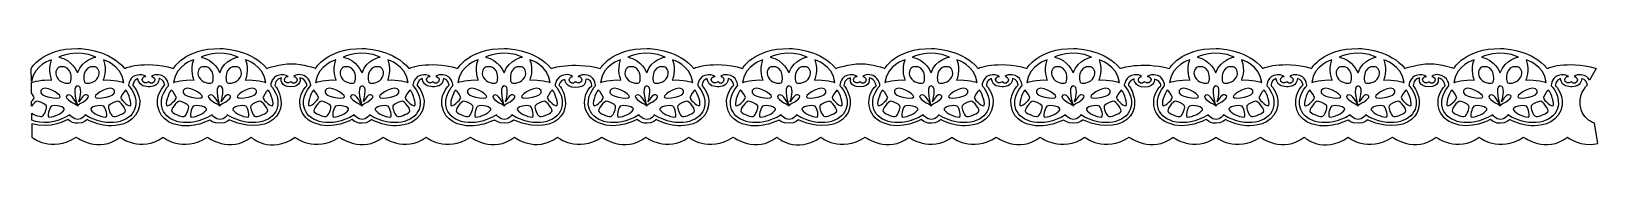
# Model space of a CAD drawing. Header units: centimetres. Extents: x -10.6 to 10.6, y -0.8 to 0.7.
import ezdxf

# ---------------------------------------------------------------- set-up
doc = ezdxf.new("R2010")
doc.units = ezdxf.units.CM
doc.header["$MEASUREMENT"] = 0
doc.layers.add('Camada 1', color=7, linetype='Continuous')

msp = doc.modelspace()

# ---------------------------------------------------------------- linework, layer by layer
at = {"layer": 'Camada 1'}
for points, knots in [([(10.60496, 0.3855), (10.18856, 0.4994), (9.94101, 0.3855), (9.94101, 0.3855), (9.94101, 0.3855), (9.74062, 0.62907), (9.39098, 0.65656), (9.3085, 0.65656), (9.3085, 0.65656), (8.8213, 0.65656), (8.67599, 0.38549), (8.67599, 0.38549), (8.67599, 0.38549), (8.67599, 0.38549), (8.50261, 0.44833), (8.34939, 0.44833), (8.34939, 0.44833), (8.19617, 0.44833), (8.01152, 0.38549), (8.01152, 0.38549), (8.01152, 0.38549), (7.81112, 0.62907), (7.46148, 0.65656), (7.379, 0.65656), (7.379, 0.65656), (6.89185, 0.65656), (6.74649, 0.38549), (6.74649, 0.38549), (6.74649, 0.38549), (6.33009, 0.49939), (6.08249, 0.38549), (6.08249, 0.38549), (6.08249, 0.38549), (5.88215, 0.62907), (5.5325, 0.65656), (5.45003, 0.65656), (5.45003, 0.65656), (4.96288, 0.65656), (4.81752, 0.38549), (4.81752, 0.38549), (4.81752, 0.38549), (4.42639, 0.4837), (4.14815, 0.38549), (4.14815, 0.38549), (4.14815, 0.38549), (3.94778, 0.62907), (3.59816, 0.65656), (3.51564, 0.65656), (3.51564, 0.65656), (3.02846, 0.65656), (2.88315, 0.38549), (2.88315, 0.38549), (2.88315, 0.38549), (2.4667, 0.49939), (2.21915, 0.38549), (2.21915, 0.38549), (2.21915, 0.38549), (2.01881, 0.62907), (1.66916, 0.65656), (1.58667, 0.65656), (1.58667, 0.65656), (1.09949, 0.65656), (0.95416, 0.38549), (0.95416, 0.38549), (0.95416, 0.38549), (0.95416, 0.38549), (0.7808, 0.44833), (0.62758, 0.44833), (0.62758, 0.44833), (0.47436, 0.44833), (0.28968, 0.38549), (0.28968, 0.38549), (0.28968, 0.38549), (0.08931, 0.62907), (-0.26031, 0.65656), (-0.34283, 0.65656), (-0.34283, 0.65656), (-0.83001, 0.65656), (-0.97534, 0.38549), (-0.97534, 0.38549), (-0.97534, 0.38549), (-1.39177, 0.49939), (-1.63931, 0.38549), (-1.63931, 0.38549), (-1.63931, 0.38549), (-1.83966, 0.62907), (-2.18928, 0.65656), (-2.2718, 0.65656), (-2.2718, 0.65656), (-2.75895, 0.65656), (-2.90431, 0.38549), (-2.90431, 0.38549), (-2.90431, 0.38549), (-3.29401, 0.48272), (-3.57389, 0.38549), (-3.57389, 0.38549), (-3.57389, 0.38549), (-3.77424, 0.62907), (-4.12389, 0.65656), (-4.20639, 0.65656), (-4.20639, 0.65656), (-4.69357, 0.65656), (-4.8389, 0.38549), (-4.8389, 0.38549), (-4.8389, 0.38549), (-5.25533, 0.49939), (-5.50287, 0.38549), (-5.50287, 0.38549), (-5.50287, 0.38549), (-5.70321, 0.62907), (-6.05286, 0.65656), (-6.13536, 0.65656), (-6.13536, 0.65656), (-6.62254, 0.65656), (-6.76787, 0.38549), (-6.76787, 0.38549), (-6.76787, 0.38549), (-6.76787, 0.38549), (-6.94122, 0.44834), (-7.09444, 0.44834), (-7.09444, 0.44834), (-7.24766, 0.44834), (-7.43234, 0.3855), (-7.43234, 0.3855), (-7.43234, 0.3855), (-7.63269, 0.62907), (-7.98236, 0.65656), (-8.06486, 0.65656), (-8.06486, 0.65656), (-8.55203, 0.65656), (-8.69737, 0.3855), (-8.69737, 0.3855), (-8.69737, 0.3855), (-9.1138, 0.4994), (-9.36132, 0.3855), (-9.36132, 0.3855), (-9.36132, 0.3855), (-9.56168, 0.62907), (-9.91133, 0.65656), (-9.99383, 0.65656), (-9.99383, 0.65656), (-10.48101, 0.65656), (-10.62634, 0.3855), (-10.62634, 0.3855), (-10.62634, 0.3855), (-10.62634, 0.3855), (-10.62483, 0.2059), (-10.62483, 0.2059), (-10.62483, 0.2059), (-10.58311, 0.44244), (-10.35202, 0.49943), (-10.35202, 0.49943), (-10.35202, 0.49943), (-10.40703, 0.36195), (-10.3481, 0.22442), (-10.3481, 0.22442), (-10.3481, 0.22442), (-10.47219, 0.23903), (-10.60631, 0.19942), (-10.62472, 0.1937), (-10.62472, 0.1937), (-10.62472, 0.1937), (-10.62356, 0.05403), (-10.62356, 0.05403), (-10.62356, 0.05403), (-10.60475, 0.02456), (-10.58707, -0.01328), (-10.58707, -0.01328), (-10.58707, -0.01328), (-10.58905, -0.02508), (-10.60366, -0.04484), (-10.62255, -0.06437), (-10.62255, -0.06437), (-10.62255, -0.06437), (-10.62202, -0.12866), (-10.62202, -0.12866), (-10.62202, -0.12866), (-10.59654, -0.09329), (-10.56135, -0.06042), (-10.54582, -0.06042), (-10.54582, -0.06042), (-10.54582, -0.06042), (-10.43385, -0.08987), (-10.42207, -0.12522), (-10.42207, -0.12522), (-10.4103, -0.16059), (-10.45152, -0.24899), (-10.47509, -0.26667), (-10.47509, -0.26667), (-10.49425, -0.28104), (-10.57555, -0.25267), (-10.62122, -0.22569), (-10.62122, -0.22569), (-10.62122, -0.22569), (-10.6204, -0.32131), (-10.6204, -0.32131), (-10.6204, -0.32131), (-10.49319, -0.37423), (-10.3066, -0.36698), (-10.10383, -0.249), (-10.10383, -0.249), (-10.10383, -0.249), (-10.05668, -0.31136), (-9.9948, -0.31136), (-9.9948, -0.31136), (-9.93294, -0.31136), (-9.89606, -0.249), (-9.89606, -0.249), (-9.89606, -0.249), (-9.57195, -0.43757), (-9.28908, -0.34327), (-9.22426, -0.17238), (-9.22426, -0.17238), (-9.15944, -0.00149), (-9.30676, 0.15173), (-9.30676, 0.15173), (-9.30676, 0.15173), (-9.30676, 0.15173), (-9.30078, 0.29191), (-9.16534, 0.29905), (-9.16534, 0.29905), (-9.10935, 0.30199), (-9.07107, 0.27548), (-9.07107, 0.27548), (-9.07107, 0.27548), (-9.10052, 0.28432), (-9.13864, 0.24283), (-9.11526, 0.20769), (-9.11526, 0.20769), (-9.08581, 0.16348), (-9.0357, 0.20176), (-9.0357, 0.20176), (-9.0357, 0.20176), (-9.00329, 0.16641), (-8.95027, 0.18702), (-8.95027, 0.2283), (-8.95027, 0.2283), (-8.95027, 0.26955), (-8.99448, 0.27545), (-8.99448, 0.27545), (-8.99448, 0.27545), (-8.96797, 0.29603), (-8.9355, 0.30236), (-8.90018, 0.29902), (-8.90018, 0.29902), (-8.76974, 0.28672), (-8.76418, 0.1517), (-8.76418, 0.1517), (-8.76418, 0.1517), (-8.76418, 0.1517), (-8.9115, -0.00152), (-8.8467, -0.17241), (-8.8467, -0.17241), (-8.78188, -0.3433), (-8.49901, -0.43758), (-8.1749, -0.24903), (-8.1749, -0.24903), (-8.1749, -0.24903), (-8.12775, -0.31139), (-8.06587, -0.31139), (-8.06587, -0.31139), (-8.00401, -0.31139), (-7.96713, -0.24903), (-7.96713, -0.24903), (-7.96713, -0.24903), (-7.64302, -0.4376), (-7.36015, -0.3433), (-7.29533, -0.17241), (-7.29533, -0.17241), (-7.23051, -0.00152), (-7.37783, 0.1517), (-7.37783, 0.1517), (-7.37783, 0.1517), (-7.37783, 0.1517), (-7.37188, 0.29188), (-7.23641, 0.29902), (-7.23641, 0.29902), (-7.18042, 0.30196), (-7.14211, 0.27545), (-7.14211, 0.27545), (-7.14211, 0.27545), (-7.17158, 0.28429), (-7.20968, 0.2428), (-7.1863, 0.20766), (-7.1863, 0.20766), (-7.15685, 0.16345), (-7.10677, 0.20173), (-7.10677, 0.20173), (-7.10677, 0.20173), (-7.07436, 0.16638), (-7.02134, 0.18699), (-7.02134, 0.22827), (-7.02134, 0.22827), (-7.02134, 0.26952), (-7.06553, 0.27542), (-7.06553, 0.27542), (-7.06553, 0.27542), (-7.03899, 0.296), (-7.00624, 0.30492), (-6.97123, 0.29899), (-6.97123, 0.29899), (-6.83867, 0.27647), (-6.83476, 0.15167), (-6.83476, 0.15167), (-6.83476, 0.15167), (-6.83476, 0.15167), (-6.98208, -0.00155), (-6.91726, -0.17244), (-6.91726, -0.17244), (-6.85244, -0.34333), (-6.56957, -0.43761), (-6.24546, -0.24906), (-6.24546, -0.24906), (-6.24546, -0.24906), (-6.19831, -0.31142), (-6.13643, -0.31142), (-6.13643, -0.31142), (-6.07454, -0.31142), (-6.03769, -0.24906), (-6.03769, -0.24906), (-6.03769, -0.24906), (-5.71358, -0.43763), (-5.43071, -0.34333), (-5.36589, -0.17244), (-5.36589, -0.17244), (-5.30107, -0.00155), (-5.44839, 0.15167), (-5.44839, 0.15167), (-5.44839, 0.15167), (-5.44839, 0.15167), (-5.44244, 0.29185), (-5.30694, 0.29899), (-5.30694, 0.29899), (-5.25095, 0.30193), (-5.21267, 0.27542), (-5.21267, 0.27542), (-5.21267, 0.27542), (-5.24212, 0.28426), (-5.28027, 0.24277), (-5.25686, 0.20763), (-5.25686, 0.20763), (-5.22739, 0.16342), (-5.1773, 0.2017), (-5.1773, 0.2017), (-5.1773, 0.2017), (-5.14489, 0.16635), (-5.09187, 0.18696), (-5.09187, 0.22824), (-5.09187, 0.22824), (-5.09187, 0.26949), (-5.13606, 0.27539), (-5.13606, 0.27539), (-5.13606, 0.27539), (-5.10955, 0.29597), (-5.07711, 0.3023), (-5.04176, 0.29896), (-5.04176, 0.29896), (-4.91132, 0.28666), (-4.90579, 0.15164), (-4.90579, 0.15164), (-4.90579, 0.15164), (-4.90579, 0.15164), (-5.05311, -0.00158), (-4.98829, -0.17247), (-4.98829, -0.17247), (-4.92347, -0.34336), (-4.6406, -0.43764), (-4.31649, -0.24909), (-4.31649, -0.24909), (-4.31649, -0.24909), (-4.26934, -0.31145), (-4.20746, -0.31145), (-4.20746, -0.31145), (-4.14557, -0.31145), (-4.10872, -0.24909), (-4.10872, -0.24909), (-4.10872, -0.24909), (-3.78461, -0.43766), (-3.50174, -0.34336), (-3.43692, -0.17247), (-3.43692, -0.17247), (-3.3721, -0.00158), (-3.51942, 0.15164), (-3.51942, 0.15164), (-3.51942, 0.15164), (-3.51942, 0.15164), (-3.51696, 0.28195), (-3.37781, 0.29896), (-3.37781, 0.29896), (-3.34259, 0.30327), (-3.31002, 0.296), (-3.28351, 0.27539), (-3.28351, 0.27539), (-3.28351, 0.27539), (-3.32772, 0.26946), (-3.32772, 0.22824), (-3.32772, 0.22824), (-3.32772, 0.18696), (-3.2747, 0.16635), (-3.24229, 0.2017), (-3.24229, 0.2017), (-3.24229, 0.2017), (-3.19218, 0.16341), (-3.16273, 0.20763), (-3.16273, 0.20763), (-3.13934, 0.24274), (-3.17747, 0.28425), (-3.20692, 0.27542), (-3.20692, 0.27542), (-3.20692, 0.27542), (-3.16861, 0.30193), (-3.11265, 0.29899), (-3.11265, 0.29899), (-2.97718, 0.29182), (-2.9712, 0.15167), (-2.9712, 0.15167), (-2.9712, 0.15167), (-2.9712, 0.15167), (-3.11852, -0.00155), (-3.0537, -0.17244), (-3.0537, -0.17244), (-2.98888, -0.34333), (-2.70601, -0.43761), (-2.3819, -0.24906), (-2.3819, -0.24906), (-2.3819, -0.24906), (-2.33475, -0.31142), (-2.27287, -0.31142), (-2.27287, -0.31142), (-2.21099, -0.31142), (-2.17413, -0.24906), (-2.17413, -0.24906), (-2.17413, -0.24906), (-1.85002, -0.43763), (-1.56715, -0.34333), (-1.5023, -0.17244), (-1.5023, -0.17244), (-1.43745, -0.00155), (-1.5848, 0.15167), (-1.5848, 0.15167), (-1.5848, 0.15167), (-1.5848, 0.15167), (-1.57885, 0.29185), (-1.44335, 0.29899), (-1.44335, 0.29899), (-1.38739, 0.30193), (-1.34908, 0.27542), (-1.34908, 0.27542), (-1.34908, 0.27542), (-1.37853, 0.28426), (-1.41665, 0.24277), (-1.39327, 0.20763), (-1.39327, 0.20763), (-1.3638, 0.16342), (-1.31371, 0.2017), (-1.31371, 0.2017), (-1.31371, 0.2017), (-1.2813, 0.16635), (-1.22828, 0.18696), (-1.22828, 0.22824), (-1.22828, 0.22824), (-1.22828, 0.26949), (-1.27249, 0.27539), (-1.27249, 0.27539), (-1.27249, 0.27539), (-1.24598, 0.29597), (-1.21351, 0.3023), (-1.17819, 0.29896), (-1.17819, 0.29896), (-1.04775, 0.28666), (-1.04222, 0.15164), (-1.04222, 0.15164), (-1.04222, 0.15164), (-1.04222, 0.15164), (-1.18954, -0.00158), (-1.12472, -0.17247), (-1.12472, -0.17247), (-1.0599, -0.34336), (-0.77703, -0.43764), (-0.45292, -0.24909), (-0.45292, -0.24909), (-0.45292, -0.24909), (-0.40577, -0.31145), (-0.34391, -0.31145), (-0.34391, -0.31145), (-0.282, -0.31145), (-0.24514, -0.24909), (-0.24514, -0.24909), (-0.24514, -0.24909), (0.07897, -0.43766), (0.36181, -0.34336), (0.42669, -0.17247), (0.42669, -0.17247), (0.49149, -0.00158), (0.34417, 0.15164), (0.34417, 0.15164), (0.34417, 0.15164), (0.34417, 0.15164), (0.35018, 0.29182), (0.48562, 0.29896), (0.48562, 0.29896), (0.54158, 0.3019), (0.57989, 0.27539), (0.57989, 0.27539), (0.57989, 0.27539), (0.55044, 0.28423), (0.51232, 0.24274), (0.5357, 0.2076), (0.5357, 0.2076), (0.56515, 0.16339), (0.61526, 0.20167), (0.61526, 0.20167), (0.61526, 0.20167), (0.64767, 0.16632), (0.70069, 0.18693), (0.70069, 0.22821), (0.70069, 0.22821), (0.70069, 0.26946), (0.65648, 0.27536), (0.65648, 0.27536), (0.65648, 0.27536), (0.68299, 0.29594), (0.71577, 0.30486), (0.75078, 0.29893), (0.75078, 0.29893), (0.88334, 0.27641), (0.88725, 0.15161), (0.88725, 0.15161), (0.88725, 0.15161), (0.88725, 0.15161), (0.73993, -0.00161), (0.80473, -0.1725), (0.80473, -0.1725), (0.86958, -0.34339), (1.15245, -0.43767), (1.47656, -0.24912), (1.47656, -0.24912), (1.47656, -0.24912), (1.52371, -0.31148), (1.58557, -0.31148), (1.58557, -0.31148), (1.64748, -0.31148), (1.68431, -0.24912), (1.68431, -0.24912), (1.68431, -0.24912), (2.00842, -0.43769), (2.29129, -0.34339), (2.35614, -0.1725), (2.35614, -0.1725), (2.42099, -0.00161), (2.27364, 0.15161), (2.27364, 0.15161), (2.27364, 0.15161), (2.27364, 0.15161), (2.27959, 0.29179), (2.41509, 0.29893), (2.41509, 0.29893), (2.47105, 0.30187), (2.50936, 0.27536), (2.50936, 0.27536), (2.50936, 0.27536), (2.47989, 0.2842), (2.44176, 0.24271), (2.46515, 0.20757), (2.46515, 0.20757), (2.49462, 0.16336), (2.54471, 0.20164), (2.54471, 0.20164), (2.54471, 0.20164), (2.57715, 0.16629), (2.63014, 0.1869), (2.63014, 0.22818), (2.63014, 0.22818), (2.63014, 0.26943), (2.58595, 0.27533), (2.58595, 0.27533), (2.58595, 0.27533), (2.61246, 0.29591), (2.64493, 0.30224), (2.68022, 0.2989), (2.68022, 0.2989), (2.81069, 0.2866), (2.81622, 0.15158), (2.81622, 0.15158), (2.81622, 0.15158), (2.81622, 0.15158), (2.6689, -0.00164), (2.7337, -0.17253), (2.7337, -0.17253), (2.79855, -0.34342), (3.08142, -0.4377), (3.40553, -0.24915), (3.40553, -0.24915), (3.40553, -0.24915), (3.45268, -0.31151), (3.51454, -0.31151), (3.51454, -0.31151), (3.57645, -0.31151), (3.61328, -0.24915), (3.61328, -0.24915), (3.61328, -0.24915), (3.93739, -0.43772), (4.22026, -0.34342), (4.28508, -0.17253), (4.28508, -0.17253), (4.34993, -0.00164), (4.20261, 0.15158), (4.20261, 0.15158), (4.20261, 0.15158), (4.20261, 0.15158), (4.21415, 0.28715), (4.344, 0.2989), (4.344, 0.2989), (4.3793, 0.30208), (4.41176, 0.29594), (4.43827, 0.27533), (4.43827, 0.27533), (4.43827, 0.27533), (4.39408, 0.2694), (4.39408, 0.22818), (4.39408, 0.22818), (4.39408, 0.1869), (4.4471, 0.16629), (4.47951, 0.20164), (4.47951, 0.20164), (4.47951, 0.20164), (4.52965, 0.16335), (4.5591, 0.20757), (4.5591, 0.20757), (4.58252, 0.24268), (4.54436, 0.28419), (4.51491, 0.27536), (4.51491, 0.27536), (4.51491, 0.27536), (4.5532, 0.30187), (4.60918, 0.29893), (4.60918, 0.29893), (4.74467, 0.29176), (4.75063, 0.15161), (4.75063, 0.15161), (4.75063, 0.15161), (4.75063, 0.15161), (4.60331, -0.00161), (4.66816, -0.1725), (4.66816, -0.1725), (4.73296, -0.34339), (5.01585, -0.43767), (5.33996, -0.24912), (5.33996, -0.24912), (5.33996, -0.24912), (5.38714, -0.31148), (5.44894, -0.31148), (5.44894, -0.31148), (5.51085, -0.31148), (5.54768, -0.24912), (5.54768, -0.24912), (5.54768, -0.24912), (5.87185, -0.43769), (6.15466, -0.34339), (6.21954, -0.1725), (6.21954, -0.1725), (6.28434, -0.00161), (6.13702, 0.15161), (6.13702, 0.15161), (6.13702, 0.15161), (6.13702, 0.15161), (6.14303, 0.29179), (6.27847, 0.29893), (6.27847, 0.29893), (6.33443, 0.30187), (6.37277, 0.27536), (6.37277, 0.27536), (6.37277, 0.27536), (6.34332, 0.2842), (6.30517, 0.24271), (6.32858, 0.20757), (6.32858, 0.20757), (6.35803, 0.16336), (6.40811, 0.20164), (6.40811, 0.20164), (6.40811, 0.20164), (6.44057, 0.16629), (6.49357, 0.1869), (6.49357, 0.22818), (6.49357, 0.22818), (6.49357, 0.26943), (6.44933, 0.27533), (6.44933, 0.27533), (6.44933, 0.27533), (6.47584, 0.29591), (6.50831, 0.30224), (6.54363, 0.2989), (6.54363, 0.2989), (6.67407, 0.2866), (6.6796, 0.15158), (6.6796, 0.15158), (6.6796, 0.15158), (6.6796, 0.15158), (6.53228, -0.00164), (6.59713, -0.17253), (6.59713, -0.17253), (6.66193, -0.34342), (6.94482, -0.4377), (7.26893, -0.24915), (7.26893, -0.24915), (7.26893, -0.24915), (7.31605, -0.31151), (7.37791, -0.31151), (7.37791, -0.31151), (7.43982, -0.31151), (7.47671, -0.24915), (7.47671, -0.24915), (7.47671, -0.24915), (7.80082, -0.43772), (8.08369, -0.34342), (8.14851, -0.17253), (8.14851, -0.17253), (8.21336, -0.00164), (8.06599, 0.15158), (8.06599, 0.15158), (8.06599, 0.15158), (8.06599, 0.15158), (8.072, 0.29176), (8.20744, 0.2989), (8.20744, 0.2989), (8.2634, 0.30184), (8.30174, 0.27533), (8.30174, 0.27533), (8.30174, 0.27533), (8.27229, 0.28417), (8.23414, 0.24268), (8.25755, 0.20754), (8.25755, 0.20754), (8.287, 0.16333), (8.33708, 0.20161), (8.33708, 0.20161), (8.33708, 0.20161), (8.36949, 0.16626), (8.42254, 0.18687), (8.42254, 0.22815), (8.42254, 0.22815), (8.42254, 0.2694), (8.3783, 0.2753), (8.3783, 0.2753), (8.3783, 0.2753), (8.40481, 0.29588), (8.43762, 0.3048), (8.4726, 0.29887), (8.4726, 0.29887), (8.60516, 0.27635), (8.60907, 0.15155), (8.60907, 0.15155), (8.60907, 0.15155), (8.60907, 0.15155), (8.46175, -0.00167), (8.52655, -0.17256), (8.52655, -0.17256), (8.5914, -0.34345), (8.87429, -0.43773), (9.19841, -0.24918), (9.19841, -0.24918), (9.19841, -0.24918), (9.24553, -0.31154), (9.30744, -0.31154), (9.30744, -0.31154), (9.3693, -0.31154), (9.40618, -0.24918), (9.40618, -0.24918), (9.40618, -0.24918), (9.73029, -0.43775), (10.01311, -0.34345), (10.07798, -0.17256), (10.07798, -0.17256), (10.14278, -0.00167), (9.99546, 0.15155), (9.99546, 0.15155), (9.99546, 0.15155), (9.99546, 0.15155), (10.00147, 0.29173), (10.13691, 0.29887), (10.13691, 0.29887), (10.19292, 0.30181), (10.23121, 0.2753), (10.23121, 0.2753), (10.23121, 0.2753), (10.20171, 0.28414), (10.16361, 0.24265), (10.18697, 0.20751), (10.18697, 0.20751), (10.21647, 0.1633), (10.26656, 0.20158), (10.26656, 0.20158), (10.26656, 0.20158), (10.29897, 0.16623), (10.35199, 0.18684), (10.35199, 0.22812), (10.35199, 0.22812), (10.35199, 0.26937), (10.3078, 0.27527), (10.3078, 0.27527), (10.3078, 0.27527), (10.33436, 0.29585), (10.36678, 0.30218), (10.4021, 0.29884), (10.4021, 0.29884), (10.46428, 0.29297), (10.49806, 0.25923), (10.5164, 0.22552), (10.5164, 0.22552), (10.5164, 0.22552), (10.60496, 0.3855), (10.60496, 0.3855)], [0, 0, 0, 0, 0.00490196, 0.00490196, 0.00490196, 0.00490196, 0.00980392, 0.00980392, 0.00980392, 0.00980392, 0.01470588, 0.01470588, 0.01470588, 0.01470588, 0.01960784, 0.01960784, 0.01960784, 0.01960784, 0.0245098, 0.0245098, 0.0245098, 0.0245098, 0.02941176, 0.02941176, 0.02941176, 0.02941176, 0.03431373, 0.03431373, 0.03431373, 0.03431373, 0.03921569, 0.03921569, 0.03921569, 0.03921569, 0.04411765, 0.04411765, 0.04411765, 0.04411765, 0.04901961, 0.04901961, 0.04901961, 0.04901961, 0.05392157, 0.05392157, 0.05392157, 0.05392157, 0.05882353, 0.05882353, 0.05882353, 0.05882353, 0.06372549, 0.06372549, 0.06372549, 0.06372549, 0.06862745, 0.06862745, 0.06862745, 0.06862745, 0.07352941, 0.07352941, 0.07352941, 0.07352941, 0.07843137, 0.07843137, 0.07843137, 0.07843137, 0.08333333, 0.08333333, 0.08333333, 0.08333333, 0.08823529, 0.08823529, 0.08823529, 0.08823529, 0.09313725, 0.09313725, 0.09313725, 0.09313725, 0.09803922, 0.09803922, 0.09803922, 0.09803922, 0.10294118, 0.10294118, 0.10294118, 0.10294118, 0.10784314, 0.10784314, 0.10784314, 0.10784314, 0.1127451, 0.1127451, 0.1127451, 0.1127451, 0.11764706, 0.11764706, 0.11764706, 0.11764706, 0.12254902, 0.12254902, 0.12254902, 0.12254902, 0.12745098, 0.12745098, 0.12745098, 0.12745098, 0.13235294, 0.13235294, 0.13235294, 0.13235294, 0.1372549, 0.1372549, 0.1372549, 0.1372549, 0.14215686, 0.14215686, 0.14215686, 0.14215686, 0.14705882, 0.14705882, 0.14705882, 0.14705882, 0.15196078, 0.15196078, 0.15196078, 0.15196078, 0.15686275, 0.15686275, 0.15686275, 0.15686275, 0.16176471, 0.16176471, 0.16176471, 0.16176471, 0.16666667, 0.16666667, 0.16666667, 0.16666667, 0.17156863, 0.17156863, 0.17156863, 0.17156863, 0.17647059, 0.17647059, 0.17647059, 0.17647059, 0.18137255, 0.18137255, 0.18137255, 0.18137255, 0.18627451, 0.18627451, 0.18627451, 0.18627451, 0.19117647, 0.19117647, 0.19117647, 0.19117647, 0.19607843, 0.19607843, 0.19607843, 0.19607843, 0.20098039, 0.20098039, 0.20098039, 0.20098039, 0.20588235, 0.20588235, 0.20588235, 0.20588235, 0.21078431, 0.21078431, 0.21078431, 0.21078431, 0.21568627, 0.21568627, 0.21568627, 0.21568627, 0.22058824, 0.22058824, 0.22058824, 0.22058824, 0.2254902, 0.2254902, 0.2254902, 0.2254902, 0.23039216, 0.23039216, 0.23039216, 0.23039216, 0.23529412, 0.23529412, 0.23529412, 0.23529412, 0.24019608, 0.24019608, 0.24019608, 0.24019608, 0.24509804, 0.24509804, 0.24509804, 0.24509804, 0.25, 0.25, 0.25, 0.25, 0.25490196, 0.25490196, 0.25490196, 0.25490196, 0.25980392, 0.25980392, 0.25980392, 0.25980392, 0.26470588, 0.26470588, 0.26470588, 0.26470588, 0.26960784, 0.26960784, 0.26960784, 0.26960784, 0.2745098, 0.2745098, 0.2745098, 0.2745098, 0.27941176, 0.27941176, 0.27941176, 0.27941176, 0.28431373, 0.28431373, 0.28431373, 0.28431373, 0.28921569, 0.28921569, 0.28921569, 0.28921569, 0.29411765, 0.29411765, 0.29411765, 0.29411765, 0.29901961, 0.29901961, 0.29901961, 0.29901961, 0.30392157, 0.30392157, 0.30392157, 0.30392157, 0.30882353, 0.30882353, 0.30882353, 0.30882353, 0.31372549, 0.31372549, 0.31372549, 0.31372549, 0.31862745, 0.31862745, 0.31862745, 0.31862745, 0.32352941, 0.32352941, 0.32352941, 0.32352941, 0.32843137, 0.32843137, 0.32843137, 0.32843137, 0.33333333, 0.33333333, 0.33333333, 0.33333333, 0.33823529, 0.33823529, 0.33823529, 0.33823529, 0.34313725, 0.34313725, 0.34313725, 0.34313725, 0.34803922, 0.34803922, 0.34803922, 0.34803922, 0.35294118, 0.35294118, 0.35294118, 0.35294118, 0.35784314, 0.35784314, 0.35784314, 0.35784314, 0.3627451, 0.3627451, 0.3627451, 0.3627451, 0.36764706, 0.36764706, 0.36764706, 0.36764706, 0.37254902, 0.37254902, 0.37254902, 0.37254902, 0.37745098, 0.37745098, 0.37745098, 0.37745098, 0.38235294, 0.38235294, 0.38235294, 0.38235294, 0.3872549, 0.3872549, 0.3872549, 0.3872549, 0.39215686, 0.39215686, 0.39215686, 0.39215686, 0.39705882, 0.39705882, 0.39705882, 0.39705882, 0.40196078, 0.40196078, 0.40196078, 0.40196078, 0.40686275, 0.40686275, 0.40686275, 0.40686275, 0.41176471, 0.41176471, 0.41176471, 0.41176471, 0.41666667, 0.41666667, 0.41666667, 0.41666667, 0.42156863, 0.42156863, 0.42156863, 0.42156863, 0.42647059, 0.42647059, 0.42647059, 0.42647059, 0.43137255, 0.43137255, 0.43137255, 0.43137255, 0.43627451, 0.43627451, 0.43627451, 0.43627451, 0.44117647, 0.44117647, 0.44117647, 0.44117647, 0.44607843, 0.44607843, 0.44607843, 0.44607843, 0.45098039, 0.45098039, 0.45098039, 0.45098039, 0.45588235, 0.45588235, 0.45588235, 0.45588235, 0.46078431, 0.46078431, 0.46078431, 0.46078431, 0.46568627, 0.46568627, 0.46568627, 0.46568627, 0.47058824, 0.47058824, 0.47058824, 0.47058824, 0.4754902, 0.4754902, 0.4754902, 0.4754902, 0.48039216, 0.48039216, 0.48039216, 0.48039216, 0.48529412, 0.48529412, 0.48529412, 0.48529412, 0.49019608, 0.49019608, 0.49019608, 0.49019608, 0.49509804, 0.49509804, 0.49509804, 0.49509804, 0.5, 0.5, 0.5, 0.5, 0.50490196, 0.50490196, 0.50490196, 0.50490196, 0.50980392, 0.50980392, 0.50980392, 0.50980392, 0.51470588, 0.51470588, 0.51470588, 0.51470588, 0.51960784, 0.51960784, 0.51960784, 0.51960784, 0.5245098, 0.5245098, 0.5245098, 0.5245098, 0.52941176, 0.52941176, 0.52941176, 0.52941176, 0.53431373, 0.53431373, 0.53431373, 0.53431373, 0.53921569, 0.53921569, 0.53921569, 0.53921569, 0.54411765, 0.54411765, 0.54411765, 0.54411765, 0.54901961, 0.54901961, 0.54901961, 0.54901961, 0.55392157, 0.55392157, 0.55392157, 0.55392157, 0.55882353, 0.55882353, 0.55882353, 0.55882353, 0.56372549, 0.56372549, 0.56372549, 0.56372549, 0.56862745, 0.56862745, 0.56862745, 0.56862745, 0.57352941, 0.57352941, 0.57352941, 0.57352941, 0.57843137, 0.57843137, 0.57843137, 0.57843137, 0.58333333, 0.58333333, 0.58333333, 0.58333333, 0.58823529, 0.58823529, 0.58823529, 0.58823529, 0.59313725, 0.59313725, 0.59313725, 0.59313725, 0.59803922, 0.59803922, 0.59803922, 0.59803922, 0.60294118, 0.60294118, 0.60294118, 0.60294118, 0.60784314, 0.60784314, 0.60784314, 0.60784314, 0.6127451, 0.6127451, 0.6127451, 0.6127451, 0.61764706, 0.61764706, 0.61764706, 0.61764706, 0.62254902, 0.62254902, 0.62254902, 0.62254902, 0.62745098, 0.62745098, 0.62745098, 0.62745098, 0.63235294, 0.63235294, 0.63235294, 0.63235294, 0.6372549, 0.6372549, 0.6372549, 0.6372549, 0.64215686, 0.64215686, 0.64215686, 0.64215686, 0.64705882, 0.64705882, 0.64705882, 0.64705882, 0.65196078, 0.65196078, 0.65196078, 0.65196078, 0.65686275, 0.65686275, 0.65686275, 0.65686275, 0.66176471, 0.66176471, 0.66176471, 0.66176471, 0.66666667, 0.66666667, 0.66666667, 0.66666667, 0.67156863, 0.67156863, 0.67156863, 0.67156863, 0.67647059, 0.67647059, 0.67647059, 0.67647059, 0.68137255, 0.68137255, 0.68137255, 0.68137255, 0.68627451, 0.68627451, 0.68627451, 0.68627451, 0.69117647, 0.69117647, 0.69117647, 0.69117647, 0.69607843, 0.69607843, 0.69607843, 0.69607843, 0.70098039, 0.70098039, 0.70098039, 0.70098039, 0.70588235, 0.70588235, 0.70588235, 0.70588235, 0.71078431, 0.71078431, 0.71078431, 0.71078431, 0.71568627, 0.71568627, 0.71568627, 0.71568627, 0.72058824, 0.72058824, 0.72058824, 0.72058824, 0.7254902, 0.7254902, 0.7254902, 0.7254902, 0.73039216, 0.73039216, 0.73039216, 0.73039216, 0.73529412, 0.73529412, 0.73529412, 0.73529412, 0.74019608, 0.74019608, 0.74019608, 0.74019608, 0.74509804, 0.74509804, 0.74509804, 0.74509804, 0.75, 0.75, 0.75, 0.75, 0.75490196, 0.75490196, 0.75490196, 0.75490196, 0.75980392, 0.75980392, 0.75980392, 0.75980392, 0.76470588, 0.76470588, 0.76470588, 0.76470588, 0.76960784, 0.76960784, 0.76960784, 0.76960784, 0.7745098, 0.7745098, 0.7745098, 0.7745098, 0.77941176, 0.77941176, 0.77941176, 0.77941176, 0.78431373, 0.78431373, 0.78431373, 0.78431373, 0.78921569, 0.78921569, 0.78921569, 0.78921569, 0.79411765, 0.79411765, 0.79411765, 0.79411765, 0.79901961, 0.79901961, 0.79901961, 0.79901961, 0.80392157, 0.80392157, 0.80392157, 0.80392157, 0.80882353, 0.80882353, 0.80882353, 0.80882353, 0.81372549, 0.81372549, 0.81372549, 0.81372549, 0.81862745, 0.81862745, 0.81862745, 0.81862745, 0.82352941, 0.82352941, 0.82352941, 0.82352941, 0.82843137, 0.82843137, 0.82843137, 0.82843137, 0.83333333, 0.83333333, 0.83333333, 0.83333333, 0.83823529, 0.83823529, 0.83823529, 0.83823529, 0.84313725, 0.84313725, 0.84313725, 0.84313725, 0.84803922, 0.84803922, 0.84803922, 0.84803922, 0.85294118, 0.85294118, 0.85294118, 0.85294118, 0.85784314, 0.85784314, 0.85784314, 0.85784314, 0.8627451, 0.8627451, 0.8627451, 0.8627451, 0.86764706, 0.86764706, 0.86764706, 0.86764706, 0.87254902, 0.87254902, 0.87254902, 0.87254902, 0.87745098, 0.87745098, 0.87745098, 0.87745098, 0.88235294, 0.88235294, 0.88235294, 0.88235294, 0.8872549, 0.8872549, 0.8872549, 0.8872549, 0.89215686, 0.89215686, 0.89215686, 0.89215686, 0.89705882, 0.89705882, 0.89705882, 0.89705882, 0.90196078, 0.90196078, 0.90196078, 0.90196078, 0.90686275, 0.90686275, 0.90686275, 0.90686275, 0.91176471, 0.91176471, 0.91176471, 0.91176471, 0.91666667, 0.91666667, 0.91666667, 0.91666667, 0.92156863, 0.92156863, 0.92156863, 0.92156863, 0.92647059, 0.92647059, 0.92647059, 0.92647059, 0.93137255, 0.93137255, 0.93137255, 0.93137255, 0.93627451, 0.93627451, 0.93627451, 0.93627451, 0.94117647, 0.94117647, 0.94117647, 0.94117647, 0.94607843, 0.94607843, 0.94607843, 0.94607843, 0.95098039, 0.95098039, 0.95098039, 0.95098039, 0.95588235, 0.95588235, 0.95588235, 0.95588235, 0.96078431, 0.96078431, 0.96078431, 0.96078431, 0.96568627, 0.96568627, 0.96568627, 0.96568627, 0.97058824, 0.97058824, 0.97058824, 0.97058824, 0.9754902, 0.9754902, 0.9754902, 0.9754902, 0.98039216, 0.98039216, 0.98039216, 0.98039216, 0.98529412, 0.98529412, 0.98529412, 0.98529412, 0.99019608, 0.99019608, 0.99019608, 0.99019608, 1, 1, 1, 1]), ([(-9.75025, 0.53872), (-9.75025, 0.53872), (-9.9349, 0.51515), (-9.99774, 0.32266), (-9.99774, 0.32266), (-9.99774, 0.32266), (-10.07241, 0.50729), (-10.25309, 0.53872), (-10.25309, 0.53872), (-10.25312, 0.53872), (-10.00954, 0.65656), (-9.75025, 0.53872)], [0, 0, 0, 0, 0.25, 0.25, 0.25, 0.25, 0.5, 0.5, 0.5, 0.5, 1, 1, 1, 1]), ([(-7.82128, 0.53872), (-7.82128, 0.53872), (-8.00593, 0.51515), (-8.06877, 0.32266), (-8.06877, 0.32266), (-8.06877, 0.32266), (-8.14344, 0.50729), (-8.32412, 0.53872), (-8.32412, 0.53872), (-8.32415, 0.53872), (-8.08057, 0.65656), (-7.82128, 0.53872)], [0, 0, 0, 0, 0.25, 0.25, 0.25, 0.25, 0.5, 0.5, 0.5, 0.5, 1, 1, 1, 1]), ([(-5.89181, 0.53872), (-5.89181, 0.53872), (-6.07646, 0.51515), (-6.1393, 0.32266), (-6.1393, 0.32266), (-6.1393, 0.32266), (-6.21394, 0.50729), (-6.39465, 0.53872), (-6.39465, 0.53872), (-6.39465, 0.53872), (-6.15107, 0.65656), (-5.89181, 0.53872)], [0, 0, 0, 0, 0.25, 0.25, 0.25, 0.25, 0.5, 0.5, 0.5, 0.5, 1, 1, 1, 1]), ([(-3.96281, 0.53872), (-3.96281, 0.53872), (-4.14746, 0.51515), (-4.2103, 0.32266), (-4.2103, 0.32266), (-4.2103, 0.32266), (-4.28494, 0.50729), (-4.46565, 0.53872), (-4.46565, 0.53872), (-4.46568, 0.53872), (-4.2221, 0.65656), (-3.96281, 0.53872)], [0, 0, 0, 0, 0.25, 0.25, 0.25, 0.25, 0.5, 0.5, 0.5, 0.5, 1, 1, 1, 1]), ([(-2.02823, 0.53872), (-2.02823, 0.53872), (-2.21288, 0.51515), (-2.27572, 0.32266), (-2.27572, 0.32266), (-2.27572, 0.32266), (-2.35036, 0.50729), (-2.53107, 0.53872), (-2.53107, 0.53872), (-2.5311, 0.53872), (-2.28752, 0.65656), (-2.02823, 0.53872)], [0, 0, 0, 0, 0.25, 0.25, 0.25, 0.25, 0.5, 0.5, 0.5, 0.5, 1, 1, 1, 1]), ([(-0.09923, 0.53872), (-0.09923, 0.53872), (-0.28388, 0.51515), (-0.34672, 0.32266), (-0.34672, 0.32266), (-0.34672, 0.32266), (-0.42139, 0.50729), (-0.60207, 0.53872), (-0.60207, 0.53872), (-0.6021, 0.53872), (-0.35855, 0.65656), (-0.09923, 0.53872)], [0, 0, 0, 0, 0.25, 0.25, 0.25, 0.25, 0.5, 0.5, 0.5, 0.5, 1, 1, 1, 1]), ([(1.83024, 0.53872), (1.83024, 0.53872), (1.64559, 0.51515), (1.58272, 0.32266), (1.58272, 0.32266), (1.58272, 0.32266), (1.50808, 0.50729), (1.3274, 0.53872), (1.3274, 0.53872), (1.32738, 0.53872), (1.57095, 0.65656), (1.83024, 0.53872)], [0, 0, 0, 0, 0.25, 0.25, 0.25, 0.25, 0.5, 0.5, 0.5, 0.5, 1, 1, 1, 1]), ([(3.75924, 0.53872), (3.75924, 0.53872), (3.57459, 0.51515), (3.51172, 0.32266), (3.51172, 0.32266), (3.51172, 0.32266), (3.43708, 0.50729), (3.2564, 0.53872), (3.2564, 0.53872), (3.25637, 0.53872), (3.49992, 0.65656), (3.75924, 0.53872)], [0, 0, 0, 0, 0.25, 0.25, 0.25, 0.25, 0.5, 0.5, 0.5, 0.5, 1, 1, 1, 1]), ([(5.69358, 0.53872), (5.69358, 0.53872), (5.50893, 0.51515), (5.44609, 0.32266), (5.44609, 0.32266), (5.44609, 0.32266), (5.37142, 0.50729), (5.19071, 0.53872), (5.19071, 0.53872), (5.19072, 0.53872), (5.43426, 0.65656), (5.69358, 0.53872)], [0, 0, 0, 0, 0.25, 0.25, 0.25, 0.25, 0.5, 0.5, 0.5, 0.5, 1, 1, 1, 1]), ([(7.62255, 0.53872), (7.62255, 0.53872), (7.4379, 0.51515), (7.37506, 0.32266), (7.37506, 0.32266), (7.37506, 0.32266), (7.30039, 0.50729), (7.11968, 0.53872), (7.11968, 0.53872), (7.11969, 0.53872), (7.36324, 0.65656), (7.62255, 0.53872)], [0, 0, 0, 0, 0.25, 0.25, 0.25, 0.25, 0.5, 0.5, 0.5, 0.5, 1, 1, 1, 1]), ([(9.55205, 0.53872), (9.55205, 0.53872), (9.3674, 0.51515), (9.30453, 0.32266), (9.30453, 0.32266), (9.30453, 0.32266), (9.22992, 0.50729), (9.04921, 0.53872), (9.04921, 0.53872), (9.04919, 0.53872), (9.29279, 0.65656), (9.55205, 0.53872)], [0, 0, 0, 0, 0.25, 0.25, 0.25, 0.25, 0.5, 0.5, 0.5, 0.5, 1, 1, 1, 1]), ([(-9.64812, 0.49943), (-9.64812, 0.49943), (-9.40846, 0.44051), (-9.37309, 0.19299), (-9.37309, 0.19299), (-9.37309, 0.19299), (-9.51848, 0.24014), (-9.65204, 0.22442), (-9.65204, 0.22442), (-9.65207, 0.22442), (-9.59314, 0.36192), (-9.64812, 0.49943)], [0, 0, 0, 0, 0.25, 0.25, 0.25, 0.25, 0.5, 0.5, 0.5, 0.5, 1, 1, 1, 1]), ([(-8.42305, 0.49943), (-8.47806, 0.36195), (-8.41913, 0.22442), (-8.41913, 0.22442), (-8.41913, 0.22442), (-8.55269, 0.24014), (-8.69808, 0.19299), (-8.69808, 0.19299), (-8.69808, 0.19299), (-8.66271, 0.4405), (-8.42305, 0.49943), (-8.42305, 0.49943)], [0, 0, 0, 0, 0.25, 0.25, 0.25, 0.25, 0.5, 0.5, 0.5, 0.5, 1, 1, 1, 1]), ([(-7.71915, 0.49943), (-7.71915, 0.49943), (-7.47949, 0.44051), (-7.44412, 0.19299), (-7.44412, 0.19299), (-7.44412, 0.19299), (-7.58951, 0.24014), (-7.72307, 0.22442), (-7.72307, 0.22442), (-7.72309, 0.22442), (-7.66415, 0.36192), (-7.71915, 0.49943)], [0, 0, 0, 0, 0.25, 0.25, 0.25, 0.25, 0.5, 0.5, 0.5, 0.5, 1, 1, 1, 1]), ([(-6.49358, 0.49943), (-6.54859, 0.36195), (-6.48964, 0.22442), (-6.48964, 0.22442), (-6.48964, 0.22442), (-6.6232, 0.24014), (-6.76859, 0.19299), (-6.76859, 0.19299), (-6.76859, 0.19299), (-6.73324, 0.4405), (-6.49358, 0.49943), (-6.49358, 0.49943)], [0, 0, 0, 0, 0.25, 0.25, 0.25, 0.25, 0.5, 0.5, 0.5, 0.5, 1, 1, 1, 1]), ([(-5.78965, 0.49943), (-5.78965, 0.49943), (-5.54999, 0.44051), (-5.51462, 0.19299), (-5.51462, 0.19299), (-5.51462, 0.19299), (-5.66004, 0.24014), (-5.79357, 0.22442), (-5.79357, 0.22442), (-5.79359, 0.22442), (-5.73467, 0.36192), (-5.78965, 0.49943)], [0, 0, 0, 0, 0.25, 0.25, 0.25, 0.25, 0.5, 0.5, 0.5, 0.5, 1, 1, 1, 1]), ([(-4.5646, 0.49943), (-4.61961, 0.36195), (-4.56066, 0.22442), (-4.56066, 0.22442), (-4.56066, 0.22442), (-4.69422, 0.24014), (-4.83961, 0.19299), (-4.83961, 0.19299), (-4.83961, 0.19299), (-4.80426, 0.4405), (-4.5646, 0.49943), (-4.5646, 0.49943)], [0, 0, 0, 0, 0.25, 0.25, 0.25, 0.25, 0.5, 0.5, 0.5, 0.5, 1, 1, 1, 1]), ([(-3.86068, 0.49943), (-3.86068, 0.49943), (-3.62102, 0.44051), (-3.58565, 0.19299), (-3.58565, 0.19299), (-3.58565, 0.19299), (-3.73104, 0.24014), (-3.8646, 0.22442), (-3.8646, 0.22442), (-3.86462, 0.22442), (-3.80567, 0.36192), (-3.86068, 0.49943)], [0, 0, 0, 0, 0.25, 0.25, 0.25, 0.25, 0.5, 0.5, 0.5, 0.5, 1, 1, 1, 1]), ([(-2.63, 0.49943), (-2.68501, 0.36195), (-2.62606, 0.22442), (-2.62606, 0.22442), (-2.62606, 0.22442), (-2.75962, 0.24014), (-2.90501, 0.19299), (-2.90501, 0.19299), (-2.90501, 0.19299), (-2.86966, 0.4405), (-2.63, 0.49943), (-2.63, 0.49943)], [0, 0, 0, 0, 0.25, 0.25, 0.25, 0.25, 0.5, 0.5, 0.5, 0.5, 1, 1, 1, 1]), ([(-1.92607, 0.49943), (-1.92607, 0.49943), (-1.68641, 0.44051), (-1.65104, 0.19299), (-1.65104, 0.19299), (-1.65104, 0.19299), (-1.79646, 0.24014), (-1.92999, 0.22442), (-1.92999, 0.22442), (-1.93002, 0.22442), (-1.87109, 0.36192), (-1.92607, 0.49943)], [0, 0, 0, 0, 0.25, 0.25, 0.25, 0.25, 0.5, 0.5, 0.5, 0.5, 1, 1, 1, 1]), ([(-0.70103, 0.49943), (-0.75601, 0.36195), (-0.69709, 0.22442), (-0.69709, 0.22442), (-0.69709, 0.22442), (-0.83065, 0.24014), (-0.97604, 0.19299), (-0.97604, 0.19299), (-0.97604, 0.19299), (-0.94069, 0.4405), (-0.70103, 0.49943), (-0.70103, 0.49943)], [0, 0, 0, 0, 0.25, 0.25, 0.25, 0.25, 0.5, 0.5, 0.5, 0.5, 1, 1, 1, 1]), ([(0.0029, 0.49943), (0.0029, 0.49943), (0.24256, 0.44051), (0.27793, 0.19299), (0.27793, 0.19299), (0.27793, 0.19299), (0.13254, 0.24014), (-0.00105, 0.22442), (-0.00105, 0.22442), (-0.00107, 0.22442), (0.05788, 0.36192), (0.0029, 0.49943)], [0, 0, 0, 0, 0.25, 0.25, 0.25, 0.25, 0.5, 0.5, 0.5, 0.5, 1, 1, 1, 1]), ([(1.22847, 0.49943), (1.17346, 0.36195), (1.23239, 0.22442), (1.23239, 0.22442), (1.23239, 0.22442), (1.0988, 0.24014), (0.95344, 0.19299), (0.95344, 0.19299), (0.95344, 0.19299), (0.98881, 0.4405), (1.22847, 0.49943), (1.22847, 0.49943)], [0, 0, 0, 0, 0.25, 0.25, 0.25, 0.25, 0.5, 0.5, 0.5, 0.5, 1, 1, 1, 1]), ([(1.93237, 0.49943), (1.93237, 0.49943), (2.17206, 0.44051), (2.2074, 0.19299), (2.2074, 0.19299), (2.2074, 0.19299), (2.06201, 0.24014), (1.92845, 0.22442), (1.92845, 0.22442), (1.92843, 0.22442), (1.98738, 0.36192), (1.93237, 0.49943)], [0, 0, 0, 0, 0.25, 0.25, 0.25, 0.25, 0.5, 0.5, 0.5, 0.5, 1, 1, 1, 1]), ([(3.15742, 0.49943), (3.10244, 0.36195), (3.16136, 0.22442), (3.16136, 0.22442), (3.16136, 0.22442), (3.02777, 0.24014), (2.88241, 0.19299), (2.88241, 0.19299), (2.88241, 0.19299), (2.91779, 0.4405), (3.15742, 0.49943), (3.15742, 0.49943)], [0, 0, 0, 0, 0.25, 0.25, 0.25, 0.25, 0.5, 0.5, 0.5, 0.5, 1, 1, 1, 1]), ([(3.86134, 0.49943), (3.86134, 0.49943), (4.10097, 0.44051), (4.13637, 0.19299), (4.13637, 0.19299), (4.13637, 0.19299), (3.99095, 0.24014), (3.85742, 0.22442), (3.85742, 0.22442), (3.8574, 0.22442), (3.91632, 0.36192), (3.86134, 0.49943)], [0, 0, 0, 0, 0.25, 0.25, 0.25, 0.25, 0.5, 0.5, 0.5, 0.5, 1, 1, 1, 1]), ([(5.09181, 0.49943), (5.03683, 0.36195), (5.09573, 0.22442), (5.09573, 0.22442), (5.09573, 0.22442), (4.96219, 0.24014), (4.81678, 0.19299), (4.81678, 0.19299), (4.81678, 0.19299), (4.85213, 0.4405), (5.09181, 0.49943), (5.09181, 0.49943)], [0, 0, 0, 0, 0.25, 0.25, 0.25, 0.25, 0.5, 0.5, 0.5, 0.5, 1, 1, 1, 1]), ([(5.79574, 0.49943), (5.79574, 0.49943), (6.03537, 0.44051), (6.07077, 0.19299), (6.07077, 0.19299), (6.07077, 0.19299), (5.92535, 0.24014), (5.79177, 0.22442), (5.79177, 0.22442), (5.79177, 0.22442), (5.85072, 0.36192), (5.79574, 0.49943)], [0, 0, 0, 0, 0.25, 0.25, 0.25, 0.25, 0.5, 0.5, 0.5, 0.5, 1, 1, 1, 1]), ([(7.02079, 0.49943), (6.96581, 0.36195), (7.02471, 0.22442), (7.02471, 0.22442), (7.02471, 0.22442), (6.89117, 0.24014), (6.74576, 0.19299), (6.74576, 0.19299), (6.74576, 0.19299), (6.7811, 0.4405), (7.02079, 0.49943), (7.02079, 0.49943)], [0, 0, 0, 0, 0.25, 0.25, 0.25, 0.25, 0.5, 0.5, 0.5, 0.5, 1, 1, 1, 1]), ([(7.72471, 0.49943), (7.72471, 0.49943), (7.96434, 0.44051), (7.99974, 0.19299), (7.99974, 0.19299), (7.99974, 0.19299), (7.85432, 0.24014), (7.72074, 0.22442), (7.72074, 0.22442), (7.72074, 0.22442), (7.77972, 0.36192), (7.72471, 0.49943)], [0, 0, 0, 0, 0.25, 0.25, 0.25, 0.25, 0.5, 0.5, 0.5, 0.5, 1, 1, 1, 1]), ([(8.95029, 0.49943), (8.89531, 0.36195), (8.95421, 0.22442), (8.95421, 0.22442), (8.95421, 0.22442), (8.82062, 0.24014), (8.67526, 0.19299), (8.67526, 0.19299), (8.67526, 0.19299), (8.7106, 0.4405), (8.95029, 0.49943), (8.95029, 0.49943)], [0, 0, 0, 0, 0.25, 0.25, 0.25, 0.25, 0.5, 0.5, 0.5, 0.5, 1, 1, 1, 1]), ([(9.65416, 0.49943), (9.65416, 0.49943), (9.89385, 0.44051), (9.92919, 0.19299), (9.92919, 0.19299), (9.92919, 0.19299), (9.78383, 0.24014), (9.65029, 0.22442), (9.65029, 0.22442), (9.65029, 0.22442), (9.70919, 0.36192), (9.65416, 0.49943)], [0, 0, 0, 0, 0.25, 0.25, 0.25, 0.25, 0.5, 0.5, 0.5, 0.5, 1, 1, 1, 1]), ([(10.62634, -0.63608), (10.39663, -0.69416), (10.21618, -0.55176), (10.21618, -0.55176), (10.21618, -0.55176), (9.92747, -0.7757), (9.62103, -0.55176), (9.62103, -0.55176), (9.62103, -0.55176), (9.28514, -0.7698), (9.01992, -0.55176), (9.01992, -0.55176), (9.01992, -0.55176), (8.71938, -0.76393), (8.43649, -0.55176), (8.43649, -0.55176), (8.43649, -0.55176), (8.14772, -0.7757), (7.84128, -0.55176), (7.84128, -0.55176), (7.84128, -0.55176), (7.50539, -0.7698), (7.24023, -0.55176), (7.24023, -0.55176), (7.24023, -0.55176), (6.90434, -0.78748), (6.64502, -0.55176), (6.64502, -0.55176), (6.64502, -0.55176), (6.35625, -0.7757), (6.04981, -0.55176), (6.04981, -0.55176), (6.04981, -0.55176), (5.71392, -0.7698), (5.4487, -0.55176), (5.4487, -0.55176), (5.4487, -0.55176), (5.14821, -0.76393), (4.86532, -0.55176), (4.86532, -0.55176), (4.86532, -0.55176), (4.57655, -0.7757), (4.27011, -0.55176), (4.27011, -0.55176), (4.27011, -0.55176), (3.93422, -0.7698), (3.669, -0.55176), (3.669, -0.55176), (3.669, -0.55176), (3.35629, -0.76589), (3.06231, -0.55176), (3.06231, -0.55176), (3.06231, -0.55176), (2.77354, -0.7757), (2.46713, -0.55176), (2.46713, -0.55176), (2.46713, -0.55176), (2.13121, -0.7698), (1.86605, -0.55176), (1.86605, -0.55176), (1.86605, -0.55176), (1.56551, -0.76393), (1.28262, -0.55176), (1.28262, -0.55176), (1.28262, -0.55176), (0.99385, -0.7757), (0.68741, -0.55176), (0.68741, -0.55176), (0.68741, -0.55176), (0.35152, -0.7698), (0.0863, -0.55176), (0.0863, -0.55176), (0.0863, -0.55176), (-0.24959, -0.78748), (-0.50888, -0.55176), (-0.50888, -0.55176), (-0.50888, -0.55176), (-0.79765, -0.7757), (-1.10409, -0.55176), (-1.10409, -0.55176), (-1.10409, -0.55176), (-1.44001, -0.7698), (-1.70517, -0.55176), (-1.70517, -0.55176), (-1.70517, -0.55176), (-2.00571, -0.76393), (-2.2886, -0.55176), (-2.2886, -0.55176), (-2.2886, -0.55176), (-2.57737, -0.7757), (-2.88378, -0.55176), (-2.88378, -0.55176), (-2.88378, -0.55176), (-3.2197, -0.7698), (-3.48486, -0.55176), (-3.48486, -0.55176), (-3.48486, -0.55176), (-3.79135, -0.77279), (-4.07139, -0.55176), (-4.07139, -0.55176), (-4.07139, -0.55176), (-4.36016, -0.7757), (-4.6666, -0.55176), (-4.6666, -0.55176), (-4.6666, -0.55176), (-5.00249, -0.7698), (-5.26768, -0.55176), (-5.26768, -0.55176), (-5.26768, -0.55176), (-5.56822, -0.76393), (-5.85109, -0.55176), (-5.85109, -0.55176), (-5.85109, -0.55176), (-6.13986, -0.7757), (-6.4463, -0.55176), (-6.4463, -0.55176), (-6.4463, -0.55176), (-6.78222, -0.7698), (-7.04738, -0.55176), (-7.04738, -0.55176), (-7.04738, -0.55176), (-7.3833, -0.78748), (-7.64259, -0.55176), (-7.64259, -0.55176), (-7.64259, -0.55176), (-7.93136, -0.7757), (-8.2378, -0.55176), (-8.2378, -0.55176), (-8.2378, -0.55176), (-8.57369, -0.7698), (-8.83888, -0.55176), (-8.83888, -0.55176), (-8.83888, -0.55176), (-9.13942, -0.76393), (-9.42229, -0.55176), (-9.42229, -0.55176), (-9.42229, -0.55176), (-9.71106, -0.7757), (-10.0175, -0.55176), (-10.0175, -0.55176), (-10.0175, -0.55176), (-10.35339, -0.7698), (-10.61858, -0.55176), (-10.61858, -0.55176), (-10.61858, -0.55176), (-10.61858, -0.55176), (-10.62011, -0.36798), (-10.62011, -0.36798), (-10.62011, -0.36798), (-10.37116, -0.45138), (-10.13145, -0.30985), (-10.13145, -0.30985), (-10.13145, -0.30985), (-10.08425, -0.34848), (-10.05231, -0.3624), (-9.99397, -0.3624), (-9.99397, -0.3624), (-9.91933, -0.3624), (-9.86824, -0.30985), (-9.86824, -0.30985), (-9.86824, -0.30985), (-9.78574, -0.36091), (-9.67181, -0.38846), (-9.57752, -0.39632), (-9.57752, -0.39632), (-9.48325, -0.40415), (-9.25145, -0.3806), (-9.17678, -0.18809), (-9.17678, -0.18809), (-9.10211, 0.00437), (-9.2475, 0.14978), (-9.2475, 0.14978), (-9.2475, 0.14978), (-9.2475, 0.14978), (-9.25533, 0.22048), (-9.18069, 0.24799), (-9.18069, 0.24799), (-9.18069, 0.24799), (-9.17677, 0.17729), (-9.11391, 0.14978), (-9.11391, 0.14978), (-9.05104, 0.12229), (-8.97098, 0.13891), (-8.95286, 0.14978), (-8.95286, 0.14978), (-8.91357, 0.17335), (-8.90177, 0.18904), (-8.89198, 0.24606), (-8.89198, 0.24606), (-8.89198, 0.24606), (-8.82713, 0.24013), (-8.81536, 0.15764), (-8.81536, 0.15764), (-8.81536, 0.15764), (-8.97252, 0.01622), (-8.89394, -0.19201), (-8.89394, -0.19201), (-8.82417, -0.37685), (-8.59734, -0.40638), (-8.48143, -0.39632), (-8.48143, -0.39632), (-8.39107, -0.38846), (-8.30069, -0.36489), (-8.20248, -0.31774), (-8.20248, -0.31774), (-8.20248, -0.31774), (-8.16388, -0.3624), (-8.065, -0.3624), (-8.065, -0.3624), (-7.97845, -0.3624), (-7.9393, -0.3138), (-7.9393, -0.3138), (-7.9393, -0.3138), (-7.9393, -0.3138), (-7.7711, -0.41379), (-7.53856, -0.38841), (-7.53856, -0.38841), (-7.32247, -0.36484), (-7.2168, -0.19735), (-7.23998, -0.04273), (-7.23998, -0.04273), (-7.25855, 0.08125), (-7.32211, 0.15306), (-7.32211, 0.15306), (-7.32211, 0.15306), (-7.32349, 0.24283), (-7.23371, 0.25524), (-7.23371, 0.25524), (-7.23371, 0.25524), (-7.23371, 0.25524), (-7.26133, 0.13369), (-7.10668, 0.13369), (-7.10668, 0.13369), (-6.95203, 0.13369), (-6.98233, 0.25527), (-6.98233, 0.25527), (-6.98233, 0.25527), (-6.89671, 0.24146), (-6.88594, 0.14978), (-6.88594, 0.14978), (-6.88594, 0.14978), (-7.0313, 0.01622), (-7.02323, -0.26226), (-6.79164, -0.357), (-6.79164, -0.357), (-6.53235, -0.46307), (-6.27306, -0.30985), (-6.27306, -0.30985), (-6.27306, -0.30985), (-6.23472, -0.34284), (-6.20144, -0.3624), (-6.13556, -0.3624), (-6.13556, -0.3624), (-6.06095, -0.3624), (-6.00983, -0.30985), (-6.00983, -0.30985), (-6.00983, -0.30985), (-5.92731, -0.36091), (-5.8134, -0.38846), (-5.71911, -0.39632), (-5.71911, -0.39632), (-5.62481, -0.40415), (-5.39304, -0.3806), (-5.31837, -0.18809), (-5.31837, -0.18809), (-5.24373, 0.00437), (-5.38909, 0.14978), (-5.38909, 0.14978), (-5.38909, 0.14978), (-5.38909, 0.14978), (-5.3969, 0.22048), (-5.32228, 0.24799), (-5.32228, 0.24799), (-5.32228, 0.24799), (-5.31836, 0.17729), (-5.2555, 0.14978), (-5.2555, 0.14978), (-5.19266, 0.12229), (-5.11257, 0.13891), (-5.09445, 0.14978), (-5.09445, 0.14978), (-5.05516, 0.17335), (-5.04336, 0.18904), (-5.03357, 0.24606), (-5.03357, 0.24606), (-5.03357, 0.24606), (-4.96872, 0.24013), (-4.95695, 0.15764), (-4.95695, 0.15764), (-4.95695, 0.15764), (-5.11414, 0.01622), (-5.03556, -0.19201), (-5.03556, -0.19201), (-4.96579, -0.37685), (-4.73896, -0.40638), (-4.62305, -0.39632), (-4.62305, -0.39632), (-4.53269, -0.38846), (-4.44231, -0.36489), (-4.3441, -0.31774), (-4.3441, -0.31774), (-4.3441, -0.31774), (-4.29304, -0.35851), (-4.2066, -0.3624), (-4.2066, -0.3624), (-4.12016, -0.36632), (-4.0809, -0.3138), (-4.0809, -0.3138), (-4.0809, -0.3138), (-4.0809, -0.3138), (-3.91273, -0.41379), (-3.68016, -0.38841), (-3.68016, -0.38841), (-3.46407, -0.36484), (-3.35488, -0.19683), (-3.38155, -0.04273), (-3.38155, -0.04273), (-3.38996, 0.00579), (-3.41386, 0.11322), (-3.46556, 0.15296), (-3.46556, 0.15296), (-3.46556, 0.15296), (-3.45765, 0.23255), (-3.38605, 0.23255), (-3.38605, 0.23255), (-3.38605, 0.23255), (-3.392, 0.12714), (-3.24085, 0.12714), (-3.24085, 0.12714), (-3.10962, 0.12714), (-3.10758, 0.18485), (-3.10358, 0.23255), (-3.10358, 0.23255), (-3.10358, 0.23255), (-3.083, 0.24925), (-3.04386, 0.2166), (-3.04386, 0.2166), (-3.01999, 0.1967), (-3.02238, 0.14979), (-3.02238, 0.14979), (-3.02238, 0.14979), (-3.16777, 0.01623), (-3.1597, -0.26225), (-2.92811, -0.35699), (-2.92811, -0.35699), (-2.66882, -0.46306), (-2.40953, -0.30984), (-2.40953, -0.30984), (-2.40953, -0.30984), (-2.36233, -0.34847), (-2.33037, -0.36239), (-2.27203, -0.36239), (-2.27203, -0.36239), (-2.19739, -0.36239), (-2.1463, -0.30984), (-2.1463, -0.30984), (-2.1463, -0.30984), (-2.0638, -0.3609), (-1.94987, -0.38845), (-1.8556, -0.39631), (-1.8556, -0.39631), (-1.7613, -0.40414), (-1.52953, -0.38059), (-1.45486, -0.18808), (-1.45486, -0.18808), (-1.38019, 0.00438), (-1.52556, 0.14979), (-1.52556, 0.14979), (-1.52556, 0.14979), (-1.52556, 0.14979), (-1.53339, 0.22049), (-1.45875, 0.248), (-1.45875, 0.248), (-1.45875, 0.248), (-1.45486, 0.1773), (-1.39197, 0.14979), (-1.39197, 0.14979), (-1.3291, 0.1223), (-1.24904, 0.13892), (-1.23092, 0.14979), (-1.23092, 0.14979), (-1.19163, 0.17336), (-1.17983, 0.18905), (-1.17004, 0.24607), (-1.17004, 0.24607), (-1.17004, 0.24607), (-1.10519, 0.24014), (-1.09342, 0.15765), (-1.09342, 0.15765), (-1.09342, 0.15765), (-1.25058, 0.01623), (-1.172, -0.192), (-1.172, -0.192), (-1.10223, -0.37684), (-0.8754, -0.40637), (-0.75949, -0.39631), (-0.75949, -0.39631), (-0.66913, -0.38845), (-0.57875, -0.36488), (-0.48054, -0.31773), (-0.48054, -0.31773), (-0.48054, -0.31773), (-0.44194, -0.36239), (-0.34306, -0.36239), (-0.34306, -0.36239), (-0.25651, -0.36239), (-0.21736, -0.31379), (-0.21736, -0.31379), (-0.21736, -0.31379), (-0.21736, -0.31379), (-0.04916, -0.41378), (0.18338, -0.3884), (0.18338, -0.3884), (0.39944, -0.36483), (0.50514, -0.19734), (0.48196, -0.04272), (0.48196, -0.04272), (0.46336, 0.08126), (0.39983, 0.15307), (0.39983, 0.15307), (0.39983, 0.15307), (0.39843, 0.24284), (0.48823, 0.25525), (0.48823, 0.25525), (0.48823, 0.25525), (0.48823, 0.25525), (0.46061, 0.1337), (0.61528, 0.1337), (0.61528, 0.1337), (0.76995, 0.1337), (0.73961, 0.25528), (0.73961, 0.25528), (0.73961, 0.25528), (0.82523, 0.24147), (0.836, 0.14979), (0.836, 0.14979), (0.836, 0.14979), (0.69064, 0.01623), (0.69871, -0.26225), (0.9303, -0.35699), (0.9303, -0.35699), (1.18959, -0.46306), (1.44888, -0.30984), (1.44888, -0.30984), (1.44888, -0.30984), (1.48722, -0.34283), (1.5205, -0.36239), (1.58638, -0.36239), (1.58638, -0.36239), (1.66099, -0.36239), (1.71211, -0.30984), (1.71211, -0.30984), (1.71211, -0.30984), (1.79461, -0.3609), (1.90854, -0.38845), (2.00283, -0.39631), (2.00283, -0.39631), (2.0971, -0.40414), (2.3289, -0.38059), (2.40354, -0.18808), (2.40354, -0.18808), (2.47821, 0.00438), (2.33284, 0.14979), (2.33284, 0.14979), (2.33284, 0.14979), (2.33284, 0.14979), (2.32498, 0.22049), (2.39962, 0.248), (2.39962, 0.248), (2.39962, 0.248), (2.40351, 0.1773), (2.4664, 0.14979), (2.4664, 0.14979), (2.52927, 0.1223), (2.60933, 0.13892), (2.62748, 0.14979), (2.62748, 0.14979), (2.66674, 0.17336), (2.67854, 0.18905), (2.68836, 0.24607), (2.68836, 0.24607), (2.68836, 0.24607), (2.75321, 0.24014), (2.76498, 0.15765), (2.76498, 0.15765), (2.76498, 0.15765), (2.60779, 0.01623), (2.68637, -0.192), (2.68637, -0.192), (2.75614, -0.37684), (2.98299, -0.40637), (3.09891, -0.39631), (3.09891, -0.39631), (3.18924, -0.38845), (3.27962, -0.36488), (3.37783, -0.31773), (3.37783, -0.31773), (3.37783, -0.31773), (3.42892, -0.3585), (3.51533, -0.36239), (3.51533, -0.36239), (3.60177, -0.36631), (3.64103, -0.31379), (3.64103, -0.31379), (3.64103, -0.31379), (3.64103, -0.31379), (3.80917, -0.41378), (4.04174, -0.3884), (4.04174, -0.3884), (4.25785, -0.36483), (4.36673, -0.19687), (4.34038, -0.04272), (4.34038, -0.04272), (4.32829, 0.028), (4.30466, 0.10658), (4.26148, 0.15373), (4.26148, 0.15373), (4.26148, 0.15373), (4.25756, 0.22445), (4.33615, 0.24409), (4.33615, 0.24409), (4.33615, 0.24409), (4.33615, 0.13013), (4.4776, 0.13013), (4.4776, 0.13013), (4.62291, 0.13013), (4.61505, 0.24012), (4.61505, 0.24012), (4.61505, 0.24012), (4.70543, 0.21655), (4.69935, 0.14979), (4.69935, 0.14979), (4.69935, 0.14979), (4.55399, 0.01623), (4.562, -0.26225), (4.79362, -0.35699), (4.79362, -0.35699), (5.05294, -0.46306), (5.3122, -0.30984), (5.3122, -0.30984), (5.3122, -0.30984), (5.35943, -0.34847), (5.39136, -0.36239), (5.44976, -0.36239), (5.44976, -0.36239), (5.52437, -0.36239), (5.57544, -0.30984), (5.57544, -0.30984), (5.57544, -0.30984), (5.65796, -0.3609), (5.77192, -0.38845), (5.86616, -0.39631), (5.86616, -0.39631), (5.96046, -0.40414), (6.19223, -0.38059), (6.26687, -0.18808), (6.26687, -0.18808), (6.34154, 0.00438), (6.19617, 0.14979), (6.19617, 0.14979), (6.19617, 0.14979), (6.19617, 0.14979), (6.18836, 0.22049), (6.26298, 0.248), (6.26298, 0.248), (6.26298, 0.248), (6.26684, 0.1773), (6.32973, 0.14979), (6.32973, 0.14979), (6.39262, 0.1223), (6.47266, 0.13892), (6.49081, 0.14979), (6.49081, 0.14979), (6.53007, 0.17336), (6.54193, 0.18905), (6.55169, 0.24607), (6.55169, 0.24607), (6.55169, 0.24607), (6.61654, 0.24014), (6.62831, 0.15765), (6.62831, 0.15765), (6.62831, 0.15765), (6.47117, 0.01623), (6.5497, -0.192), (6.5497, -0.192), (6.61947, -0.37684), (6.84632, -0.40637), (6.96224, -0.39631), (6.96224, -0.39631), (7.05262, -0.38845), (7.143, -0.36488), (7.24119, -0.31773), (7.24119, -0.31773), (7.24119, -0.31773), (7.27979, -0.36239), (7.37869, -0.36239), (7.37869, -0.36239), (7.46521, -0.36239), (7.50437, -0.31379), (7.50437, -0.31379), (7.50437, -0.31379), (7.50437, -0.31379), (7.67257, -0.41378), (7.90511, -0.3884), (7.90511, -0.3884), (8.12117, -0.36483), (8.2269, -0.19734), (8.20369, -0.04272), (8.20369, -0.04272), (8.18514, 0.08126), (8.12156, 0.15307), (8.12156, 0.15307), (8.12156, 0.15307), (8.12016, 0.24284), (8.20998, 0.25525), (8.20998, 0.25525), (8.20998, 0.25525), (8.20998, 0.25525), (8.18233, 0.1337), (8.33701, 0.1337), (8.33701, 0.1337), (8.49169, 0.1337), (8.46134, 0.25528), (8.46134, 0.25528), (8.46134, 0.25528), (8.54696, 0.24147), (8.55773, 0.14979), (8.55773, 0.14979), (8.55773, 0.14979), (8.41242, 0.01623), (8.42046, -0.26225), (8.65203, -0.35699), (8.65203, -0.35699), (8.91135, -0.46306), (9.17067, -0.30984), (9.17067, -0.30984), (9.17067, -0.30984), (9.20901, -0.34283), (9.24224, -0.36239), (9.30812, -0.36239), (9.30812, -0.36239), (9.38273, -0.36239), (9.43385, -0.30984), (9.43385, -0.30984), (9.43385, -0.30984), (9.51637, -0.3609), (9.63028, -0.38845), (9.72457, -0.39631), (9.72457, -0.39631), (9.81887, -0.40414), (10.05064, -0.38059), (10.12531, -0.18808), (10.12531, -0.18808), (10.19992, 0.00438), (10.05456, 0.14979), (10.05456, 0.14979), (10.05456, 0.14979), (10.05456, 0.14979), (10.04675, 0.22049), (10.12137, 0.248), (10.12137, 0.248), (10.12137, 0.248), (10.12529, 0.1773), (10.18812, 0.14979), (10.18812, 0.14979), (10.25101, 0.1223), (10.33105, 0.13892), (10.3492, 0.14979), (10.3492, 0.14979), (10.38846, 0.17336), (10.40026, 0.18905), (10.41008, 0.24607), (10.41008, 0.24607), (10.41008, 0.24607), (10.47493, 0.24014), (10.4867, 0.15765), (10.4867, 0.15765), (10.4867, 0.15765), (10.32951, 0.01623), (10.40809, -0.192), (10.40809, -0.192), (10.44092, -0.27892), (10.50847, -0.33149), (10.58285, -0.36176), (10.58285, -0.36176), (10.58285, -0.36176), (10.62634, -0.63608), (10.62634, -0.63608)], [0, 0, 0, 0, 0.00578035, 0.00578035, 0.00578035, 0.00578035, 0.01156069, 0.01156069, 0.01156069, 0.01156069, 0.01734104, 0.01734104, 0.01734104, 0.01734104, 0.02312139, 0.02312139, 0.02312139, 0.02312139, 0.02890173, 0.02890173, 0.02890173, 0.02890173, 0.03468208, 0.03468208, 0.03468208, 0.03468208, 0.04046243, 0.04046243, 0.04046243, 0.04046243, 0.04624277, 0.04624277, 0.04624277, 0.04624277, 0.05202312, 0.05202312, 0.05202312, 0.05202312, 0.05780347, 0.05780347, 0.05780347, 0.05780347, 0.06358382, 0.06358382, 0.06358382, 0.06358382, 0.06936416, 0.06936416, 0.06936416, 0.06936416, 0.07514451, 0.07514451, 0.07514451, 0.07514451, 0.08092486, 0.08092486, 0.08092486, 0.08092486, 0.0867052, 0.0867052, 0.0867052, 0.0867052, 0.09248555, 0.09248555, 0.09248555, 0.09248555, 0.0982659, 0.0982659, 0.0982659, 0.0982659, 0.10404624, 0.10404624, 0.10404624, 0.10404624, 0.10982659, 0.10982659, 0.10982659, 0.10982659, 0.11560694, 0.11560694, 0.11560694, 0.11560694, 0.12138728, 0.12138728, 0.12138728, 0.12138728, 0.12716763, 0.12716763, 0.12716763, 0.12716763, 0.13294798, 0.13294798, 0.13294798, 0.13294798, 0.13872832, 0.13872832, 0.13872832, 0.13872832, 0.14450867, 0.14450867, 0.14450867, 0.14450867, 0.15028902, 0.15028902, 0.15028902, 0.15028902, 0.15606936, 0.15606936, 0.15606936, 0.15606936, 0.16184971, 0.16184971, 0.16184971, 0.16184971, 0.16763006, 0.16763006, 0.16763006, 0.16763006, 0.1734104, 0.1734104, 0.1734104, 0.1734104, 0.17919075, 0.17919075, 0.17919075, 0.17919075, 0.1849711, 0.1849711, 0.1849711, 0.1849711, 0.19075145, 0.19075145, 0.19075145, 0.19075145, 0.19653179, 0.19653179, 0.19653179, 0.19653179, 0.20231214, 0.20231214, 0.20231214, 0.20231214, 0.20809249, 0.20809249, 0.20809249, 0.20809249, 0.21387283, 0.21387283, 0.21387283, 0.21387283, 0.21965318, 0.21965318, 0.21965318, 0.21965318, 0.22543353, 0.22543353, 0.22543353, 0.22543353, 0.23121387, 0.23121387, 0.23121387, 0.23121387, 0.23699422, 0.23699422, 0.23699422, 0.23699422, 0.24277457, 0.24277457, 0.24277457, 0.24277457, 0.24855491, 0.24855491, 0.24855491, 0.24855491, 0.25433526, 0.25433526, 0.25433526, 0.25433526, 0.26011561, 0.26011561, 0.26011561, 0.26011561, 0.26589595, 0.26589595, 0.26589595, 0.26589595, 0.2716763, 0.2716763, 0.2716763, 0.2716763, 0.27745665, 0.27745665, 0.27745665, 0.27745665, 0.28323699, 0.28323699, 0.28323699, 0.28323699, 0.28901734, 0.28901734, 0.28901734, 0.28901734, 0.29479769, 0.29479769, 0.29479769, 0.29479769, 0.30057803, 0.30057803, 0.30057803, 0.30057803, 0.30635838, 0.30635838, 0.30635838, 0.30635838, 0.31213873, 0.31213873, 0.31213873, 0.31213873, 0.31791908, 0.31791908, 0.31791908, 0.31791908, 0.32369942, 0.32369942, 0.32369942, 0.32369942, 0.32947977, 0.32947977, 0.32947977, 0.32947977, 0.33526012, 0.33526012, 0.33526012, 0.33526012, 0.34104046, 0.34104046, 0.34104046, 0.34104046, 0.34682081, 0.34682081, 0.34682081, 0.34682081, 0.35260116, 0.35260116, 0.35260116, 0.35260116, 0.3583815, 0.3583815, 0.3583815, 0.3583815, 0.36416185, 0.36416185, 0.36416185, 0.36416185, 0.3699422, 0.3699422, 0.3699422, 0.3699422, 0.37572254, 0.37572254, 0.37572254, 0.37572254, 0.38150289, 0.38150289, 0.38150289, 0.38150289, 0.38728324, 0.38728324, 0.38728324, 0.38728324, 0.39306358, 0.39306358, 0.39306358, 0.39306358, 0.39884393, 0.39884393, 0.39884393, 0.39884393, 0.40462428, 0.40462428, 0.40462428, 0.40462428, 0.41040462, 0.41040462, 0.41040462, 0.41040462, 0.41618497, 0.41618497, 0.41618497, 0.41618497, 0.42196532, 0.42196532, 0.42196532, 0.42196532, 0.42774566, 0.42774566, 0.42774566, 0.42774566, 0.43352601, 0.43352601, 0.43352601, 0.43352601, 0.43930636, 0.43930636, 0.43930636, 0.43930636, 0.44508671, 0.44508671, 0.44508671, 0.44508671, 0.45086705, 0.45086705, 0.45086705, 0.45086705, 0.4566474, 0.4566474, 0.4566474, 0.4566474, 0.46242775, 0.46242775, 0.46242775, 0.46242775, 0.46820809, 0.46820809, 0.46820809, 0.46820809, 0.47398844, 0.47398844, 0.47398844, 0.47398844, 0.47976879, 0.47976879, 0.47976879, 0.47976879, 0.48554913, 0.48554913, 0.48554913, 0.48554913, 0.49132948, 0.49132948, 0.49132948, 0.49132948, 0.49710983, 0.49710983, 0.49710983, 0.49710983, 0.50289017, 0.50289017, 0.50289017, 0.50289017, 0.50867052, 0.50867052, 0.50867052, 0.50867052, 0.51445087, 0.51445087, 0.51445087, 0.51445087, 0.52023121, 0.52023121, 0.52023121, 0.52023121, 0.52601156, 0.52601156, 0.52601156, 0.52601156, 0.53179191, 0.53179191, 0.53179191, 0.53179191, 0.53757225, 0.53757225, 0.53757225, 0.53757225, 0.5433526, 0.5433526, 0.5433526, 0.5433526, 0.54913295, 0.54913295, 0.54913295, 0.54913295, 0.55491329, 0.55491329, 0.55491329, 0.55491329, 0.56069364, 0.56069364, 0.56069364, 0.56069364, 0.56647399, 0.56647399, 0.56647399, 0.56647399, 0.57225434, 0.57225434, 0.57225434, 0.57225434, 0.57803468, 0.57803468, 0.57803468, 0.57803468, 0.58381503, 0.58381503, 0.58381503, 0.58381503, 0.58959538, 0.58959538, 0.58959538, 0.58959538, 0.59537572, 0.59537572, 0.59537572, 0.59537572, 0.60115607, 0.60115607, 0.60115607, 0.60115607, 0.60693642, 0.60693642, 0.60693642, 0.60693642, 0.61271676, 0.61271676, 0.61271676, 0.61271676, 0.61849711, 0.61849711, 0.61849711, 0.61849711, 0.62427746, 0.62427746, 0.62427746, 0.62427746, 0.6300578, 0.6300578, 0.6300578, 0.6300578, 0.63583815, 0.63583815, 0.63583815, 0.63583815, 0.6416185, 0.6416185, 0.6416185, 0.6416185, 0.64739884, 0.64739884, 0.64739884, 0.64739884, 0.65317919, 0.65317919, 0.65317919, 0.65317919, 0.65895954, 0.65895954, 0.65895954, 0.65895954, 0.66473988, 0.66473988, 0.66473988, 0.66473988, 0.67052023, 0.67052023, 0.67052023, 0.67052023, 0.67630058, 0.67630058, 0.67630058, 0.67630058, 0.68208092, 0.68208092, 0.68208092, 0.68208092, 0.68786127, 0.68786127, 0.68786127, 0.68786127, 0.69364162, 0.69364162, 0.69364162, 0.69364162, 0.69942197, 0.69942197, 0.69942197, 0.69942197, 0.70520231, 0.70520231, 0.70520231, 0.70520231, 0.71098266, 0.71098266, 0.71098266, 0.71098266, 0.71676301, 0.71676301, 0.71676301, 0.71676301, 0.72254335, 0.72254335, 0.72254335, 0.72254335, 0.7283237, 0.7283237, 0.7283237, 0.7283237, 0.73410405, 0.73410405, 0.73410405, 0.73410405, 0.73988439, 0.73988439, 0.73988439, 0.73988439, 0.74566474, 0.74566474, 0.74566474, 0.74566474, 0.75144509, 0.75144509, 0.75144509, 0.75144509, 0.75722543, 0.75722543, 0.75722543, 0.75722543, 0.76300578, 0.76300578, 0.76300578, 0.76300578, 0.76878613, 0.76878613, 0.76878613, 0.76878613, 0.77456647, 0.77456647, 0.77456647, 0.77456647, 0.78034682, 0.78034682, 0.78034682, 0.78034682, 0.78612717, 0.78612717, 0.78612717, 0.78612717, 0.79190751, 0.79190751, 0.79190751, 0.79190751, 0.79768786, 0.79768786, 0.79768786, 0.79768786, 0.80346821, 0.80346821, 0.80346821, 0.80346821, 0.80924855, 0.80924855, 0.80924855, 0.80924855, 0.8150289, 0.8150289, 0.8150289, 0.8150289, 0.82080925, 0.82080925, 0.82080925, 0.82080925, 0.8265896, 0.8265896, 0.8265896, 0.8265896, 0.83236994, 0.83236994, 0.83236994, 0.83236994, 0.83815029, 0.83815029, 0.83815029, 0.83815029, 0.84393064, 0.84393064, 0.84393064, 0.84393064, 0.84971098, 0.84971098, 0.84971098, 0.84971098, 0.85549133, 0.85549133, 0.85549133, 0.85549133, 0.86127168, 0.86127168, 0.86127168, 0.86127168, 0.86705202, 0.86705202, 0.86705202, 0.86705202, 0.87283237, 0.87283237, 0.87283237, 0.87283237, 0.87861272, 0.87861272, 0.87861272, 0.87861272, 0.88439306, 0.88439306, 0.88439306, 0.88439306, 0.89017341, 0.89017341, 0.89017341, 0.89017341, 0.89595376, 0.89595376, 0.89595376, 0.89595376, 0.9017341, 0.9017341, 0.9017341, 0.9017341, 0.90751445, 0.90751445, 0.90751445, 0.90751445, 0.9132948, 0.9132948, 0.9132948, 0.9132948, 0.91907514, 0.91907514, 0.91907514, 0.91907514, 0.92485549, 0.92485549, 0.92485549, 0.92485549, 0.93063584, 0.93063584, 0.93063584, 0.93063584, 0.93641618, 0.93641618, 0.93641618, 0.93641618, 0.94219653, 0.94219653, 0.94219653, 0.94219653, 0.94797688, 0.94797688, 0.94797688, 0.94797688, 0.95375723, 0.95375723, 0.95375723, 0.95375723, 0.95953757, 0.95953757, 0.95953757, 0.95953757, 0.96531792, 0.96531792, 0.96531792, 0.96531792, 0.97109827, 0.97109827, 0.97109827, 0.97109827, 0.97687861, 0.97687861, 0.97687861, 0.97687861, 0.98265896, 0.98265896, 0.98265896, 0.98265896, 0.98843931, 0.98843931, 0.98843931, 0.98843931, 1, 1, 1, 1]), ([(-10.23812, 0.40513), (-10.21037, 0.41212), (-10.14054, 0.4136), (-10.10847, 0.35409), (-10.10847, 0.35409), (-10.08095, 0.30297), (-10.07704, 0.20873), (-10.10453, 0.18907), (-10.10453, 0.18907), (-10.13205, 0.16944), (-10.24203, 0.19296), (-10.27741, 0.25979), (-10.27741, 0.25979), (-10.32281, 0.34552), (-10.26955, 0.39727), (-10.23812, 0.40513)], [0, 0, 0, 0, 0.2, 0.2, 0.2, 0.2, 0.4, 0.4, 0.4, 0.4, 0.6, 0.6, 0.6, 0.6, 1, 1, 1, 1]), ([(-9.72276, 0.25979), (-9.75813, 0.19298), (-9.86812, 0.16943), (-9.89564, 0.18907), (-9.89564, 0.18907), (-9.92316, 0.20873), (-9.91921, 0.303), (-9.8917, 0.35409), (-9.8917, 0.35409), (-9.85963, 0.41359), (-9.78981, 0.41209), (-9.76205, 0.40513), (-9.76205, 0.40513), (-9.73062, 0.39727), (-9.67733, 0.34552), (-9.72276, 0.25979)], [0, 0, 0, 0, 0.2, 0.2, 0.2, 0.2, 0.4, 0.4, 0.4, 0.4, 0.6, 0.6, 0.6, 0.6, 1, 1, 1, 1]), ([(-8.30912, 0.40513), (-8.28137, 0.41212), (-8.21154, 0.4136), (-8.17947, 0.35409), (-8.17947, 0.35409), (-8.15195, 0.30297), (-8.14804, 0.20873), (-8.17553, 0.18907), (-8.17553, 0.18907), (-8.20305, 0.16944), (-8.31303, 0.19296), (-8.34841, 0.25979), (-8.34841, 0.25979), (-8.39387, 0.34552), (-8.34055, 0.39727), (-8.30912, 0.40513)], [0, 0, 0, 0, 0.2, 0.2, 0.2, 0.2, 0.4, 0.4, 0.4, 0.4, 0.6, 0.6, 0.6, 0.6, 1, 1, 1, 1]), ([(-7.79376, 0.25979), (-7.82913, 0.19298), (-7.93912, 0.16943), (-7.96664, 0.18907), (-7.96664, 0.18907), (-7.99413, 0.20873), (-7.99021, 0.303), (-7.9627, 0.35409), (-7.9627, 0.35409), (-7.93063, 0.41359), (-7.86081, 0.41209), (-7.83305, 0.40513), (-7.83305, 0.40513), (-7.80165, 0.39727), (-7.74836, 0.34552), (-7.79376, 0.25979)], [0, 0, 0, 0, 0.2, 0.2, 0.2, 0.2, 0.4, 0.4, 0.4, 0.4, 0.6, 0.6, 0.6, 0.6, 1, 1, 1, 1]), ([(-6.37965, 0.40513), (-6.3519, 0.41212), (-6.28207, 0.4136), (-6.25, 0.35409), (-6.25, 0.35409), (-6.22248, 0.30297), (-6.21857, 0.20873), (-6.24606, 0.18907), (-6.24606, 0.18907), (-6.27358, 0.16944), (-6.38356, 0.19296), (-6.41894, 0.25979), (-6.41894, 0.25979), (-6.46437, 0.34552), (-6.41108, 0.39727), (-6.37965, 0.40513)], [0, 0, 0, 0, 0.2, 0.2, 0.2, 0.2, 0.4, 0.4, 0.4, 0.4, 0.6, 0.6, 0.6, 0.6, 1, 1, 1, 1]), ([(-5.86429, 0.25979), (-5.89966, 0.19298), (-6.00968, 0.16943), (-6.03717, 0.18907), (-6.03717, 0.18907), (-6.06469, 0.20873), (-6.06074, 0.303), (-6.03325, 0.35409), (-6.03325, 0.35409), (-6.00118, 0.41359), (-5.93136, 0.41209), (-5.9036, 0.40513), (-5.9036, 0.40513), (-5.87215, 0.39727), (-5.81886, 0.34552), (-5.86429, 0.25979)], [0, 0, 0, 0, 0.2, 0.2, 0.2, 0.2, 0.4, 0.4, 0.4, 0.4, 0.6, 0.6, 0.6, 0.6, 1, 1, 1, 1]), ([(-4.45068, 0.40513), (-4.42293, 0.41212), (-4.3531, 0.4136), (-4.32103, 0.35409), (-4.32103, 0.35409), (-4.29351, 0.30297), (-4.28957, 0.20873), (-4.31709, 0.18907), (-4.31709, 0.18907), (-4.34461, 0.16944), (-4.45459, 0.19296), (-4.48997, 0.25979), (-4.48997, 0.25979), (-4.53539, 0.34552), (-4.48208, 0.39727), (-4.45068, 0.40513)], [0, 0, 0, 0, 0.2, 0.2, 0.2, 0.2, 0.4, 0.4, 0.4, 0.4, 0.6, 0.6, 0.6, 0.6, 1, 1, 1, 1]), ([(-3.93532, 0.25979), (-3.97069, 0.19298), (-4.08068, 0.16943), (-4.1082, 0.18907), (-4.1082, 0.18907), (-4.13572, 0.20873), (-4.13177, 0.303), (-4.10428, 0.35409), (-4.10428, 0.35409), (-4.07221, 0.41359), (-4.00239, 0.41209), (-3.97463, 0.40513), (-3.97463, 0.40513), (-3.94318, 0.39727), (-3.88989, 0.34552), (-3.93532, 0.25979)], [0, 0, 0, 0, 0.2, 0.2, 0.2, 0.2, 0.4, 0.4, 0.4, 0.4, 0.6, 0.6, 0.6, 0.6, 1, 1, 1, 1]), ([(-2.51609, 0.40513), (-2.48834, 0.41212), (-2.41851, 0.4136), (-2.38644, 0.35409), (-2.38644, 0.35409), (-2.35892, 0.30297), (-2.35498, 0.20873), (-2.3825, 0.18907), (-2.3825, 0.18907), (-2.41002, 0.16944), (-2.52, 0.19296), (-2.55538, 0.25979), (-2.55538, 0.25979), (-2.60079, 0.34552), (-2.5475, 0.39727), (-2.51609, 0.40513)], [0, 0, 0, 0, 0.2, 0.2, 0.2, 0.2, 0.4, 0.4, 0.4, 0.4, 0.6, 0.6, 0.6, 0.6, 1, 1, 1, 1]), ([(-2.00071, 0.25979), (-2.03608, 0.19298), (-2.14607, 0.16943), (-2.17359, 0.18907), (-2.17359, 0.18907), (-2.20111, 0.20873), (-2.19716, 0.303), (-2.16967, 0.35409), (-2.16967, 0.35409), (-2.1376, 0.41359), (-2.06778, 0.41209), (-2.04002, 0.40513), (-2.04002, 0.40513), (-2.0086, 0.39727), (-1.95528, 0.34552), (-2.00071, 0.25979)], [0, 0, 0, 0, 0.2, 0.2, 0.2, 0.2, 0.4, 0.4, 0.4, 0.4, 0.6, 0.6, 0.6, 0.6, 1, 1, 1, 1]), ([(-0.5871, 0.40513), (-0.55932, 0.41212), (-0.48952, 0.4136), (-0.45745, 0.35409), (-0.45745, 0.35409), (-0.42993, 0.30297), (-0.42602, 0.20873), (-0.45351, 0.18907), (-0.45351, 0.18907), (-0.48103, 0.16944), (-0.59101, 0.19296), (-0.62639, 0.25979), (-0.62639, 0.25979), (-0.67182, 0.34552), (-0.61853, 0.39727), (-0.5871, 0.40513)], [0, 0, 0, 0, 0.2, 0.2, 0.2, 0.2, 0.4, 0.4, 0.4, 0.4, 0.6, 0.6, 0.6, 0.6, 1, 1, 1, 1]), ([(-0.07174, 0.25979), (-0.10709, 0.19298), (-0.2171, 0.16943), (-0.24459, 0.18907), (-0.24459, 0.18907), (-0.27211, 0.20873), (-0.26816, 0.303), (-0.24067, 0.35409), (-0.24067, 0.35409), (-0.20858, 0.41359), (-0.13878, 0.41209), (-0.11102, 0.40513), (-0.11102, 0.40513), (-0.0796, 0.39727), (-0.02634, 0.34552), (-0.07174, 0.25979)], [0, 0, 0, 0, 0.2, 0.2, 0.2, 0.2, 0.4, 0.4, 0.4, 0.4, 0.6, 0.6, 0.6, 0.6, 1, 1, 1, 1]), ([(1.34238, 0.40513), (1.37016, 0.41212), (1.43996, 0.4136), (1.47203, 0.35409), (1.47203, 0.35409), (1.49952, 0.30297), (1.50346, 0.20873), (1.47595, 0.18907), (1.47595, 0.18907), (1.44846, 0.16944), (1.33847, 0.19296), (1.3031, 0.25979), (1.3031, 0.25979), (1.25768, 0.34552), (1.31094, 0.39727), (1.34238, 0.40513)], [0, 0, 0, 0, 0.2, 0.2, 0.2, 0.2, 0.4, 0.4, 0.4, 0.4, 0.6, 0.6, 0.6, 0.6, 1, 1, 1, 1]), ([(1.85773, 0.25979), (1.82233, 0.19298), (1.71237, 0.16943), (1.68488, 0.18907), (1.68488, 0.18907), (1.65736, 0.20873), (1.66128, 0.303), (1.6888, 0.35409), (1.6888, 0.35409), (1.72087, 0.41359), (1.79069, 0.41209), (1.81845, 0.40513), (1.81845, 0.40513), (1.84987, 0.39727), (1.90316, 0.34552), (1.85773, 0.25979)], [0, 0, 0, 0, 0.2, 0.2, 0.2, 0.2, 0.4, 0.4, 0.4, 0.4, 0.6, 0.6, 0.6, 0.6, 1, 1, 1, 1]), ([(3.27135, 0.40513), (3.2991, 0.41212), (3.36893, 0.4136), (3.401, 0.35409), (3.401, 0.35409), (3.42849, 0.30297), (3.43243, 0.20873), (3.40492, 0.18907), (3.40492, 0.18907), (3.37743, 0.16944), (3.26744, 0.19296), (3.23207, 0.25979), (3.23207, 0.25979), (3.18666, 0.34552), (3.23994, 0.39727), (3.27135, 0.40513)], [0, 0, 0, 0, 0.2, 0.2, 0.2, 0.2, 0.4, 0.4, 0.4, 0.4, 0.6, 0.6, 0.6, 0.6, 1, 1, 1, 1]), ([(3.78673, 0.25979), (3.75133, 0.19298), (3.64137, 0.16943), (3.61388, 0.18907), (3.61388, 0.18907), (3.58636, 0.20873), (3.59028, 0.303), (3.6178, 0.35409), (3.6178, 0.35409), (3.64984, 0.41359), (3.71966, 0.41209), (3.74745, 0.40513), (3.74745, 0.40513), (3.77887, 0.39727), (3.83213, 0.34552), (3.78673, 0.25979)], [0, 0, 0, 0, 0.2, 0.2, 0.2, 0.2, 0.4, 0.4, 0.4, 0.4, 0.6, 0.6, 0.6, 0.6, 1, 1, 1, 1]), ([(5.20569, 0.40513), (5.2335, 0.41212), (5.30329, 0.4136), (5.33534, 0.35409), (5.33534, 0.35409), (5.36288, 0.30297), (5.3668, 0.20873), (5.33931, 0.18907), (5.33931, 0.18907), (5.31182, 0.16944), (5.20181, 0.19296), (5.1664, 0.25979), (5.1664, 0.25979), (5.12105, 0.34552), (5.17428, 0.39727), (5.20569, 0.40513)], [0, 0, 0, 0, 0.2, 0.2, 0.2, 0.2, 0.4, 0.4, 0.4, 0.4, 0.6, 0.6, 0.6, 0.6, 1, 1, 1, 1]), ([(5.72113, 0.25979), (5.68573, 0.19298), (5.57571, 0.16943), (5.54822, 0.18907), (5.54822, 0.18907), (5.52073, 0.20873), (5.52465, 0.303), (5.55214, 0.35409), (5.55214, 0.35409), (5.58423, 0.41359), (5.65406, 0.41209), (5.68179, 0.40513), (5.68179, 0.40513), (5.71321, 0.39727), (5.7665, 0.34552), (5.72113, 0.25979)], [0, 0, 0, 0, 0.2, 0.2, 0.2, 0.2, 0.4, 0.4, 0.4, 0.4, 0.6, 0.6, 0.6, 0.6, 1, 1, 1, 1]), ([(7.13469, 0.40513), (7.1625, 0.41212), (7.23229, 0.4136), (7.26434, 0.35409), (7.26434, 0.35409), (7.29188, 0.30297), (7.2958, 0.20873), (7.26831, 0.18907), (7.26831, 0.18907), (7.24077, 0.16944), (7.13081, 0.19296), (7.0954, 0.25979), (7.0954, 0.25979), (7.05002, 0.34552), (7.10326, 0.39727), (7.13469, 0.40513)], [0, 0, 0, 0, 0.2, 0.2, 0.2, 0.2, 0.4, 0.4, 0.4, 0.4, 0.6, 0.6, 0.6, 0.6, 1, 1, 1, 1]), ([(7.6501, 0.25979), (7.6147, 0.19298), (7.50468, 0.16943), (7.47719, 0.18907), (7.47719, 0.18907), (7.4497, 0.20873), (7.45362, 0.303), (7.48111, 0.35409), (7.48111, 0.35409), (7.5132, 0.41359), (7.58303, 0.41209), (7.61076, 0.40513), (7.61076, 0.40513), (7.64219, 0.39727), (7.69547, 0.34552), (7.6501, 0.25979)], [0, 0, 0, 0, 0.2, 0.2, 0.2, 0.2, 0.4, 0.4, 0.4, 0.4, 0.6, 0.6, 0.6, 0.6, 1, 1, 1, 1]), ([(9.06422, 0.40513), (9.09197, 0.41212), (9.1618, 0.4136), (9.19381, 0.35409), (9.19381, 0.35409), (9.2213, 0.30297), (9.22527, 0.20873), (9.19773, 0.18907), (9.19773, 0.18907), (9.17024, 0.16944), (9.06028, 0.19296), (9.02488, 0.25979), (9.02488, 0.25979), (8.97947, 0.34552), (9.03281, 0.39727), (9.06422, 0.40513)], [0, 0, 0, 0, 0.2, 0.2, 0.2, 0.2, 0.4, 0.4, 0.4, 0.4, 0.6, 0.6, 0.6, 0.6, 1, 1, 1, 1]), ([(9.57954, 0.25979), (9.54414, 0.19298), (9.43418, 0.16943), (9.40669, 0.18907), (9.40669, 0.18907), (9.3792, 0.20873), (9.38312, 0.303), (9.41061, 0.35409), (9.41061, 0.35409), (9.4427, 0.41359), (9.51253, 0.41209), (9.54026, 0.40513), (9.54026, 0.40513), (9.57169, 0.39727), (9.62497, 0.34552), (9.57954, 0.25979)], [0, 0, 0, 0, 0.2, 0.2, 0.2, 0.2, 0.4, 0.4, 0.4, 0.4, 0.6, 0.6, 0.6, 0.6, 1, 1, 1, 1]), ([(-10.49672, 0.083), (-10.45526, 0.17418), (-10.22497, 0.03911), (-10.23349, -0.00344), (-10.23349, -0.00344), (-10.24137, -0.04276), (-10.53601, -0.00341), (-10.49672, 0.083)], [0, 0, 0, 0, 0.33333333, 0.33333333, 0.33333333, 0.33333333, 1, 1, 1, 1]), ([(-10.13919, 0.02209), (-10.07625, 0.05887), (-10.00364, -0.11343), (-10.00364, -0.11343), (-10.00364, -0.11343), (-10.00364, -0.11343), (-10.20991, -0.01916), (-10.13919, 0.02209)], [0, 0, 0, 0, 0.33333333, 0.33333333, 0.33333333, 0.33333333, 1, 1, 1, 1]), ([(-9.99063, -0.10866), (-9.99486, -0.12258), (-9.99777, -0.13115), (-9.99777, -0.13115), (-9.99777, -0.13115), (-9.99777, -0.13115), (-10.08357, 0.14584), (-9.99777, 0.14584), (-9.99777, 0.14584), (-9.93192, 0.14584), (-9.95806, 0.0108), (-9.97978, -0.0707), (-9.97978, -0.0707), (-9.95367, -0.02231), (-9.90734, 0.04664), (-9.86516, 0.02206), (-9.86516, 0.02206), (-9.80394, -0.0136), (-9.9502, -0.08903), (-9.99063, -0.10866)], [0, 0, 0, 0, 0.16666667, 0.16666667, 0.16666667, 0.16666667, 0.33333333, 0.33333333, 0.33333333, 0.33333333, 0.5, 0.5, 0.5, 0.5, 0.66666667, 0.66666667, 0.66666667, 0.66666667, 1, 1, 1, 1]), ([(-9.49826, 0.083), (-9.45897, -0.00344), (-9.75361, -0.04276), (-9.76149, -0.00344), (-9.76149, -0.00344), (-9.77002, 0.03911), (-9.53972, 0.1742), (-9.49826, 0.083)], [0, 0, 0, 0, 0.33333333, 0.33333333, 0.33333333, 0.33333333, 1, 1, 1, 1]), ([(-9.34801, 0.08692), (-9.32444, 0.09869), (-9.26551, -0.0722), (-9.27729, -0.11342), (-9.27729, -0.11342), (-9.28906, -0.15467), (-9.40694, -0.0486), (-9.41284, -0.01328), (-9.41284, -0.01328), (-9.41283, -0.01328), (-9.37158, 0.07512), (-9.34801, 0.08692)], [0, 0, 0, 0, 0.25, 0.25, 0.25, 0.25, 0.5, 0.5, 0.5, 0.5, 1, 1, 1, 1]), ([(-8.72293, 0.08692), (-8.69936, 0.07515), (-8.65811, -0.01328), (-8.65811, -0.01328), (-8.65811, -0.01328), (-8.66401, -0.0486), (-8.78186, -0.15467), (-8.79366, -0.11342), (-8.79366, -0.11342), (-8.80543, -0.0722), (-8.7465, 0.09869), (-8.72293, 0.08692)], [0, 0, 0, 0, 0.25, 0.25, 0.25, 0.25, 0.5, 0.5, 0.5, 0.5, 1, 1, 1, 1]), ([(-8.56775, 0.083), (-8.52629, 0.17418), (-8.296, 0.03911), (-8.30452, -0.00344), (-8.30452, -0.00344), (-8.31237, -0.04276), (-8.60704, -0.00341), (-8.56775, 0.083)], [0, 0, 0, 0, 0.33333333, 0.33333333, 0.33333333, 0.33333333, 1, 1, 1, 1]), ([(-8.21022, 0.02209), (-8.14728, 0.05887), (-8.07467, -0.11343), (-8.07467, -0.11343), (-8.07467, -0.11343), (-8.07467, -0.11343), (-8.28094, -0.01916), (-8.21022, 0.02209)], [0, 0, 0, 0, 0.33333333, 0.33333333, 0.33333333, 0.33333333, 1, 1, 1, 1]), ([(-8.06166, -0.10866), (-8.06589, -0.12258), (-8.0688, -0.13115), (-8.0688, -0.13115), (-8.0688, -0.13115), (-8.0688, -0.13115), (-8.1546, 0.14584), (-8.0688, 0.14584), (-8.0688, 0.14584), (-8.00295, 0.14584), (-8.02906, 0.0108), (-8.05083, -0.0707), (-8.05083, -0.0707), (-8.02472, -0.02231), (-7.97836, 0.04664), (-7.93621, 0.02206), (-7.93621, 0.02206), (-7.87499, -0.0136), (-8.02123, -0.08903), (-8.06166, -0.10866)], [0, 0, 0, 0, 0.16666667, 0.16666667, 0.16666667, 0.16666667, 0.33333333, 0.33333333, 0.33333333, 0.33333333, 0.5, 0.5, 0.5, 0.5, 0.66666667, 0.66666667, 0.66666667, 0.66666667, 1, 1, 1, 1]), ([(-7.56929, 0.083), (-7.53, -0.00344), (-7.82464, -0.04276), (-7.8325, -0.00344), (-7.8325, -0.00344), (-7.84102, 0.03911), (-7.61073, 0.1742), (-7.56929, 0.083)], [0, 0, 0, 0, 0.33333333, 0.33333333, 0.33333333, 0.33333333, 1, 1, 1, 1]), ([(-7.41904, 0.08692), (-7.39547, 0.09869), (-7.33654, -0.0722), (-7.34832, -0.11342), (-7.34832, -0.11342), (-7.36012, -0.15467), (-7.47797, -0.0486), (-7.48387, -0.01328), (-7.48387, -0.01328), (-7.48386, -0.01328), (-7.44261, 0.07512), (-7.41904, 0.08692)], [0, 0, 0, 0, 0.25, 0.25, 0.25, 0.25, 0.5, 0.5, 0.5, 0.5, 1, 1, 1, 1]), ([(-6.79343, 0.08692), (-6.76986, 0.07515), (-6.72861, -0.01328), (-6.72861, -0.01328), (-6.72861, -0.01328), (-6.73451, -0.0486), (-6.85236, -0.15467), (-6.86416, -0.11342), (-6.86416, -0.11342), (-6.87593, -0.0722), (-6.817, 0.09869), (-6.79343, 0.08692)], [0, 0, 0, 0, 0.25, 0.25, 0.25, 0.25, 0.5, 0.5, 0.5, 0.5, 1, 1, 1, 1]), ([(-6.63825, 0.083), (-6.59679, 0.17418), (-6.3665, 0.03911), (-6.37502, -0.00344), (-6.37502, -0.00344), (-6.3829, -0.04276), (-6.67754, -0.00341), (-6.63825, 0.083)], [0, 0, 0, 0, 0.33333333, 0.33333333, 0.33333333, 0.33333333, 1, 1, 1, 1]), ([(-6.28072, 0.02209), (-6.21778, 0.05887), (-6.14517, -0.11343), (-6.14517, -0.11343), (-6.14517, -0.11343), (-6.14517, -0.11343), (-6.35144, -0.01916), (-6.28072, 0.02209)], [0, 0, 0, 0, 0.33333333, 0.33333333, 0.33333333, 0.33333333, 1, 1, 1, 1]), ([(-6.13216, -0.10866), (-6.13642, -0.12258), (-6.1393, -0.13115), (-6.1393, -0.13115), (-6.1393, -0.13115), (-6.1393, -0.13115), (-6.2251, 0.14584), (-6.1393, 0.14584), (-6.1393, 0.14584), (-6.07347, 0.14584), (-6.09959, 0.0108), (-6.12131, -0.0707), (-6.12131, -0.0707), (-6.0952, -0.02231), (-6.04884, 0.04664), (-6.00669, 0.02206), (-6.00669, 0.02206), (-5.94549, -0.0136), (-6.09173, -0.08903), (-6.13216, -0.10866)], [0, 0, 0, 0, 0.16666667, 0.16666667, 0.16666667, 0.16666667, 0.33333333, 0.33333333, 0.33333333, 0.33333333, 0.5, 0.5, 0.5, 0.5, 0.66666667, 0.66666667, 0.66666667, 0.66666667, 1, 1, 1, 1]), ([(-5.63979, 0.083), (-5.6005, -0.00344), (-5.89514, -0.04276), (-5.90302, -0.00344), (-5.90302, -0.00344), (-5.91155, 0.03911), (-5.68125, 0.1742), (-5.63979, 0.083)], [0, 0, 0, 0, 0.33333333, 0.33333333, 0.33333333, 0.33333333, 1, 1, 1, 1]), ([(-5.48956, 0.08692), (-5.46599, 0.09869), (-5.40706, -0.0722), (-5.41886, -0.11342), (-5.41886, -0.11342), (-5.43063, -0.15467), (-5.54851, -0.0486), (-5.55441, -0.01328), (-5.55441, -0.01328), (-5.55438, -0.01328), (-5.51311, 0.07512), (-5.48956, 0.08692)], [0, 0, 0, 0, 0.25, 0.25, 0.25, 0.25, 0.5, 0.5, 0.5, 0.5, 1, 1, 1, 1]), ([(-4.86446, 0.08692), (-4.84089, 0.07515), (-4.79964, -0.01328), (-4.79964, -0.01328), (-4.79964, -0.01328), (-4.80554, -0.0486), (-4.92341, -0.15467), (-4.93519, -0.11342), (-4.93519, -0.11342), (-4.94697, -0.07217), (-4.88803, 0.09869), (-4.86446, 0.08692)], [0, 0, 0, 0, 0.25, 0.25, 0.25, 0.25, 0.5, 0.5, 0.5, 0.5, 1, 1, 1, 1]), ([(-4.70928, 0.083), (-4.66782, 0.17418), (-4.43753, 0.03911), (-4.44605, -0.00344), (-4.44605, -0.00344), (-4.4539, -0.04276), (-4.74857, -0.00341), (-4.70928, 0.083)], [0, 0, 0, 0, 0.33333333, 0.33333333, 0.33333333, 0.33333333, 1, 1, 1, 1]), ([(-4.35177, 0.02209), (-4.2888, 0.05887), (-4.21622, -0.11343), (-4.21622, -0.11343), (-4.21622, -0.11343), (-4.21622, -0.11343), (-4.42247, -0.01916), (-4.35177, 0.02209)], [0, 0, 0, 0, 0.33333333, 0.33333333, 0.33333333, 0.33333333, 1, 1, 1, 1]), ([(-4.20318, -0.10866), (-4.20744, -0.12258), (-4.21032, -0.13115), (-4.21032, -0.13115), (-4.21032, -0.13115), (-4.21032, -0.13115), (-4.29612, 0.14584), (-4.21032, 0.14584), (-4.21032, 0.14584), (-4.14447, 0.14584), (-4.17061, 0.0108), (-4.19233, -0.0707), (-4.19233, -0.0707), (-4.16622, -0.02231), (-4.11986, 0.04664), (-4.07771, 0.02206), (-4.07771, 0.02206), (-4.01652, -0.0136), (-4.16276, -0.08903), (-4.20318, -0.10866)], [0, 0, 0, 0, 0.16666667, 0.16666667, 0.16666667, 0.16666667, 0.33333333, 0.33333333, 0.33333333, 0.33333333, 0.5, 0.5, 0.5, 0.5, 0.66666667, 0.66666667, 0.66666667, 0.66666667, 1, 1, 1, 1]), ([(-3.71082, 0.083), (-3.67153, -0.00344), (-3.96617, -0.04276), (-3.97405, -0.00344), (-3.97405, -0.00344), (-3.98257, 0.03911), (-3.75228, 0.1742), (-3.71082, 0.083)], [0, 0, 0, 0, 0.33333333, 0.33333333, 0.33333333, 0.33333333, 1, 1, 1, 1]), ([(-3.56056, 0.08692), (-3.53699, 0.09869), (-3.47806, -0.0722), (-3.48986, -0.11342), (-3.48986, -0.11342), (-3.50163, -0.15467), (-3.61951, -0.0486), (-3.62541, -0.01328), (-3.62541, -0.01328), (-3.62539, -0.01328), (-3.58414, 0.07512), (-3.56056, 0.08692)], [0, 0, 0, 0, 0.25, 0.25, 0.25, 0.25, 0.5, 0.5, 0.5, 0.5, 1, 1, 1, 1]), ([(-2.92985, 0.08692), (-2.90628, 0.07515), (-2.86503, -0.01328), (-2.86503, -0.01328), (-2.86503, -0.01328), (-2.87093, -0.0486), (-2.9888, -0.15467), (-3.00058, -0.11342), (-3.00058, -0.11342), (-3.01237, -0.0722), (-2.95342, 0.09869), (-2.92985, 0.08692)], [0, 0, 0, 0, 0.25, 0.25, 0.25, 0.25, 0.5, 0.5, 0.5, 0.5, 1, 1, 1, 1]), ([(-2.77467, 0.083), (-2.73321, 0.17418), (-2.50292, 0.03911), (-2.51146, -0.00344), (-2.51146, -0.00344), (-2.51932, -0.04276), (-2.81396, -0.00341), (-2.77467, 0.083)], [0, 0, 0, 0, 0.33333333, 0.33333333, 0.33333333, 0.33333333, 1, 1, 1, 1]), ([(-2.41717, 0.02209), (-2.35423, 0.05887), (-2.28162, -0.11343), (-2.28162, -0.11343), (-2.28162, -0.11343), (-2.28162, -0.11343), (-2.48789, -0.01916), (-2.41717, 0.02209)], [0, 0, 0, 0, 0.33333333, 0.33333333, 0.33333333, 0.33333333, 1, 1, 1, 1]), ([(-2.2686, -0.10866), (-2.27283, -0.12258), (-2.27574, -0.13115), (-2.27574, -0.13115), (-2.27574, -0.13115), (-2.27574, -0.13115), (-2.36154, 0.14584), (-2.27574, 0.14584), (-2.27574, 0.14584), (-2.20989, 0.14584), (-2.23603, 0.0108), (-2.25775, -0.0707), (-2.25775, -0.0707), (-2.23164, -0.02231), (-2.18528, 0.04664), (-2.14313, 0.02206), (-2.14313, 0.02206), (-2.08191, -0.0136), (-2.22815, -0.08903), (-2.2686, -0.10866)], [0, 0, 0, 0, 0.16666667, 0.16666667, 0.16666667, 0.16666667, 0.33333333, 0.33333333, 0.33333333, 0.33333333, 0.5, 0.5, 0.5, 0.5, 0.66666667, 0.66666667, 0.66666667, 0.66666667, 1, 1, 1, 1]), ([(-1.77621, 0.083), (-1.73692, -0.00344), (-2.03156, -0.04276), (-2.03944, -0.00344), (-2.03944, -0.00344), (-2.04797, 0.03911), (-1.8177, 0.1742), (-1.77621, 0.083)], [0, 0, 0, 0, 0.33333333, 0.33333333, 0.33333333, 0.33333333, 1, 1, 1, 1]), ([(-1.62598, 0.08692), (-1.60241, 0.09869), (-1.54346, -0.0722), (-1.55526, -0.11342), (-1.55526, -0.11342), (-1.56703, -0.15467), (-1.68491, -0.0486), (-1.69081, -0.01328), (-1.69081, -0.01328), (-1.69081, -0.01328), (-1.64956, 0.07512), (-1.62598, 0.08692)], [0, 0, 0, 0, 0.25, 0.25, 0.25, 0.25, 0.5, 0.5, 0.5, 0.5, 1, 1, 1, 1]), ([(-1.00088, 0.08692), (-0.97731, 0.07515), (-0.93606, -0.01328), (-0.93606, -0.01328), (-0.93606, -0.01328), (-0.94196, -0.0486), (-1.05981, -0.15467), (-1.07161, -0.11342), (-1.07161, -0.11342), (-1.08338, -0.0722), (-1.02445, 0.09869), (-1.00088, 0.08692)], [0, 0, 0, 0, 0.25, 0.25, 0.25, 0.25, 0.5, 0.5, 0.5, 0.5, 1, 1, 1, 1]), ([(-0.8457, 0.083), (-0.80424, 0.17418), (-0.57395, 0.03911), (-0.58247, -0.00344), (-0.58247, -0.00344), (-0.59035, -0.04276), (-0.88499, -0.00341), (-0.8457, 0.083)], [0, 0, 0, 0, 0.33333333, 0.33333333, 0.33333333, 0.33333333, 1, 1, 1, 1]), ([(-0.4882, 0.02209), (-0.42526, 0.05887), (-0.35268, -0.11343), (-0.35268, -0.11343), (-0.35268, -0.11343), (-0.35268, -0.11343), (-0.55892, -0.01916), (-0.4882, 0.02209)], [0, 0, 0, 0, 0.33333333, 0.33333333, 0.33333333, 0.33333333, 1, 1, 1, 1]), ([(-0.33961, -0.10866), (-0.34382, -0.12258), (-0.34675, -0.13115), (-0.34675, -0.13115), (-0.34675, -0.13115), (-0.34675, -0.13115), (-0.43255, 0.14584), (-0.34675, 0.14584), (-0.34675, 0.14584), (-0.2809, 0.14584), (-0.30704, 0.0108), (-0.32876, -0.0707), (-0.32876, -0.0707), (-0.30265, -0.02231), (-0.25632, 0.04664), (-0.21417, 0.02206), (-0.21417, 0.02206), (-0.15294, -0.0136), (-0.29918, -0.08903), (-0.33961, -0.10866)], [0, 0, 0, 0, 0.16666667, 0.16666667, 0.16666667, 0.16666667, 0.33333333, 0.33333333, 0.33333333, 0.33333333, 0.5, 0.5, 0.5, 0.5, 0.66666667, 0.66666667, 0.66666667, 0.66666667, 1, 1, 1, 1]), ([(0.15276, 0.083), (0.19205, -0.00344), (-0.10259, -0.04276), (-0.11045, -0.00344), (-0.11045, -0.00344), (-0.119, 0.03911), (0.1113, 0.1742), (0.15276, 0.083)], [0, 0, 0, 0, 0.33333333, 0.33333333, 0.33333333, 0.33333333, 1, 1, 1, 1]), ([(0.30301, 0.08692), (0.32658, 0.09869), (0.38548, -0.0722), (0.37371, -0.11342), (0.37371, -0.11342), (0.36194, -0.15464), (0.24409, -0.0486), (0.23819, -0.01328), (0.23819, -0.01328), (0.23816, -0.01328), (0.27944, 0.07512), (0.30301, 0.08692)], [0, 0, 0, 0, 0.25, 0.25, 0.25, 0.25, 0.5, 0.5, 0.5, 0.5, 1, 1, 1, 1]), ([(0.9286, 0.08692), (0.95217, 0.07515), (0.99342, -0.01328), (0.99342, -0.01328), (0.99342, -0.01328), (0.98752, -0.0486), (0.86967, -0.15467), (0.85787, -0.11342), (0.85787, -0.11342), (0.8461, -0.0722), (0.90505, 0.09869), (0.9286, 0.08692)], [0, 0, 0, 0, 0.25, 0.25, 0.25, 0.25, 0.5, 0.5, 0.5, 0.5, 1, 1, 1, 1]), ([(1.08377, 0.083), (1.1252, 0.17418), (1.35552, 0.03911), (1.347, -0.00344), (1.347, -0.00344), (1.33912, -0.04276), (1.04448, -0.00341), (1.08377, 0.083)], [0, 0, 0, 0, 0.33333333, 0.33333333, 0.33333333, 0.33333333, 1, 1, 1, 1]), ([(1.4413, 0.02209), (1.50427, 0.05887), (1.57682, -0.11343), (1.57682, -0.11343), (1.57682, -0.11343), (1.57682, -0.11343), (1.37058, -0.01916), (1.4413, 0.02209)], [0, 0, 0, 0, 0.33333333, 0.33333333, 0.33333333, 0.33333333, 1, 1, 1, 1]), ([(1.58984, -0.10866), (1.58561, -0.12258), (1.5827, -0.13115), (1.5827, -0.13115), (1.5827, -0.13115), (1.5827, -0.13115), (1.49692, 0.14584), (1.5827, 0.14584), (1.5827, 0.14584), (1.64855, 0.14584), (1.62244, 0.0108), (1.60069, -0.0707), (1.60069, -0.0707), (1.6268, -0.02231), (1.67316, 0.04664), (1.71531, 0.02206), (1.71531, 0.02206), (1.77656, -0.0136), (1.63032, -0.08903), (1.58984, -0.10866)], [0, 0, 0, 0, 0.16666667, 0.16666667, 0.16666667, 0.16666667, 0.33333333, 0.33333333, 0.33333333, 0.33333333, 0.5, 0.5, 0.5, 0.5, 0.66666667, 0.66666667, 0.66666667, 0.66666667, 1, 1, 1, 1]), ([(2.08223, 0.083), (2.12152, -0.00344), (1.82691, -0.04276), (1.819, -0.00344), (1.819, -0.00344), (1.8105, 0.03911), (2.04077, 0.1742), (2.08223, 0.083)], [0, 0, 0, 0, 0.33333333, 0.33333333, 0.33333333, 0.33333333, 1, 1, 1, 1]), ([(2.23249, 0.08692), (2.25606, 0.09869), (2.31496, -0.0722), (2.30319, -0.11342), (2.30319, -0.11342), (2.29142, -0.15464), (2.17354, -0.0486), (2.16764, -0.01328), (2.16764, -0.01328), (2.16764, -0.01328), (2.20891, 0.07512), (2.23249, 0.08692)], [0, 0, 0, 0, 0.25, 0.25, 0.25, 0.25, 0.5, 0.5, 0.5, 0.5, 1, 1, 1, 1]), ([(2.85757, 0.08692), (2.88114, 0.07515), (2.92239, -0.01328), (2.92239, -0.01328), (2.92239, -0.01328), (2.91646, -0.0486), (2.79864, -0.15467), (2.78684, -0.11342), (2.78684, -0.11342), (2.7751, -0.0722), (2.83402, 0.09869), (2.85757, 0.08692)], [0, 0, 0, 0, 0.25, 0.25, 0.25, 0.25, 0.5, 0.5, 0.5, 0.5, 1, 1, 1, 1]), ([(3.01277, 0.083), (3.0542, 0.17418), (3.28452, 0.03911), (3.276, -0.00344), (3.276, -0.00344), (3.26812, -0.04276), (2.97345, -0.00341), (3.01277, 0.083)], [0, 0, 0, 0, 0.33333333, 0.33333333, 0.33333333, 0.33333333, 1, 1, 1, 1]), ([(3.37025, 0.02209), (3.43325, 0.05887), (3.5058, -0.11343), (3.5058, -0.11343), (3.5058, -0.11343), (3.5058, -0.11343), (3.29955, -0.01916), (3.37025, 0.02209)], [0, 0, 0, 0, 0.33333333, 0.33333333, 0.33333333, 0.33333333, 1, 1, 1, 1]), ([(3.51887, -0.10866), (3.51461, -0.12258), (3.5117, -0.13115), (3.5117, -0.13115), (3.5117, -0.13115), (3.5117, -0.13115), (3.42592, 0.14584), (3.5117, 0.14584), (3.5117, 0.14584), (3.57753, 0.14584), (3.55144, 0.0108), (3.52969, -0.0707), (3.52969, -0.0707), (3.5558, -0.02231), (3.60216, 0.04664), (3.64431, 0.02206), (3.64431, 0.02206), (3.70553, -0.0136), (3.55929, -0.08903), (3.51887, -0.10866)], [0, 0, 0, 0, 0.16666667, 0.16666667, 0.16666667, 0.16666667, 0.33333333, 0.33333333, 0.33333333, 0.33333333, 0.5, 0.5, 0.5, 0.5, 0.66666667, 0.66666667, 0.66666667, 0.66666667, 1, 1, 1, 1]), ([(4.0112, 0.083), (4.05046, -0.00344), (3.75588, -0.04276), (3.74797, -0.00344), (3.74797, -0.00344), (3.73942, 0.03911), (3.96977, 0.1742), (4.0112, 0.083)], [0, 0, 0, 0, 0.33333333, 0.33333333, 0.33333333, 0.33333333, 1, 1, 1, 1]), ([(4.16143, 0.08692), (4.185, 0.09869), (4.24395, -0.0722), (4.23218, -0.11342), (4.23218, -0.11342), (4.22041, -0.15464), (4.10253, -0.0486), (4.09663, -0.01328), (4.09663, -0.01328), (4.09661, -0.01328), (4.13786, 0.07512), (4.16143, 0.08692)], [0, 0, 0, 0, 0.25, 0.25, 0.25, 0.25, 0.5, 0.5, 0.5, 0.5, 1, 1, 1, 1]), ([(4.79194, 0.08692), (4.81557, 0.07515), (4.85679, -0.01328), (4.85679, -0.01328), (4.85679, -0.01328), (4.85089, -0.0486), (4.73302, -0.15467), (4.72124, -0.11342), (4.72124, -0.11342), (4.70946, -0.07217), (4.76841, 0.09869), (4.79194, 0.08692)], [0, 0, 0, 0, 0.25, 0.25, 0.25, 0.25, 0.5, 0.5, 0.5, 0.5, 1, 1, 1, 1]), ([(4.94711, 0.083), (4.9886, 0.17418), (5.21886, 0.03911), (5.21034, -0.00344), (5.21034, -0.00344), (5.20249, -0.04276), (4.90785, -0.00341), (4.94711, 0.083)], [0, 0, 0, 0, 0.33333333, 0.33333333, 0.33333333, 0.33333333, 1, 1, 1, 1]), ([(5.30467, 0.02209), (5.36761, 0.05887), (5.44022, -0.11343), (5.44022, -0.11343), (5.44022, -0.11343), (5.44022, -0.11343), (5.23392, -0.01916), (5.30467, 0.02209)], [0, 0, 0, 0, 0.33333333, 0.33333333, 0.33333333, 0.33333333, 1, 1, 1, 1]), ([(5.45323, -0.10866), (5.449, -0.12258), (5.44609, -0.13115), (5.44609, -0.13115), (5.44609, -0.13115), (5.44609, -0.13115), (5.36026, 0.14584), (5.44609, 0.14584), (5.44609, 0.14584), (5.51192, 0.14584), (5.48583, 0.0108), (5.46408, -0.0707), (5.46408, -0.0707), (5.49017, -0.02231), (5.53652, 0.04664), (5.57864, 0.02206), (5.57864, 0.02206), (5.6399, -0.0136), (5.49364, -0.08903), (5.45323, -0.10866)], [0, 0, 0, 0, 0.16666667, 0.16666667, 0.16666667, 0.16666667, 0.33333333, 0.33333333, 0.33333333, 0.33333333, 0.5, 0.5, 0.5, 0.5, 0.66666667, 0.66666667, 0.66666667, 0.66666667, 1, 1, 1, 1]), ([(5.9456, 0.083), (5.98486, -0.00344), (5.69022, -0.04276), (5.68237, -0.00344), (5.68237, -0.00344), (5.67384, 0.03911), (5.90411, 0.1742), (5.9456, 0.083)], [0, 0, 0, 0, 0.33333333, 0.33333333, 0.33333333, 0.33333333, 1, 1, 1, 1]), ([(6.09583, 0.08692), (6.1194, 0.09869), (6.17835, -0.0722), (6.16653, -0.11342), (6.16653, -0.11342), (6.15476, -0.15467), (6.03694, -0.0486), (6.03104, -0.01328), (6.03104, -0.01328), (6.03103, -0.01328), (6.07225, 0.07512), (6.09583, 0.08692)], [0, 0, 0, 0, 0.25, 0.25, 0.25, 0.25, 0.5, 0.5, 0.5, 0.5, 1, 1, 1, 1]), ([(6.72096, 0.08692), (6.74448, 0.07515), (6.78576, -0.01328), (6.78576, -0.01328), (6.78576, -0.01328), (6.77986, -0.0486), (6.66199, -0.15467), (6.65021, -0.11342), (6.65021, -0.11342), (6.63843, -0.07217), (6.69738, 0.09869), (6.72096, 0.08692)], [0, 0, 0, 0, 0.25, 0.25, 0.25, 0.25, 0.5, 0.5, 0.5, 0.5, 1, 1, 1, 1]), ([(6.87608, 0.083), (6.91757, 0.17418), (7.14783, 0.03911), (7.13931, -0.00344), (7.13931, -0.00344), (7.13149, -0.04276), (6.83682, -0.00341), (6.87608, 0.083)], [0, 0, 0, 0, 0.33333333, 0.33333333, 0.33333333, 0.33333333, 1, 1, 1, 1]), ([(7.23364, 0.02209), (7.29658, 0.05887), (7.36919, -0.11343), (7.36919, -0.11343), (7.36919, -0.11343), (7.36919, -0.11343), (7.16289, -0.01916), (7.23364, 0.02209)], [0, 0, 0, 0, 0.33333333, 0.33333333, 0.33333333, 0.33333333, 1, 1, 1, 1]), ([(7.38221, -0.10866), (7.37798, -0.12258), (7.37507, -0.13115), (7.37507, -0.13115), (7.37507, -0.13115), (7.37507, -0.13115), (7.28924, 0.14584), (7.37507, 0.14584), (7.37507, 0.14584), (7.4409, 0.14584), (7.41481, 0.0108), (7.39301, -0.0707), (7.39301, -0.0707), (7.41915, -0.02231), (7.46551, 0.04664), (7.50763, 0.02206), (7.50763, 0.02206), (7.56887, -0.0136), (7.42263, -0.08903), (7.38221, -0.10866)], [0, 0, 0, 0, 0.16666667, 0.16666667, 0.16666667, 0.16666667, 0.33333333, 0.33333333, 0.33333333, 0.33333333, 0.5, 0.5, 0.5, 0.5, 0.66666667, 0.66666667, 0.66666667, 0.66666667, 1, 1, 1, 1]), ([(7.87454, 0.083), (7.91386, -0.00344), (7.61922, -0.04276), (7.61136, -0.00344), (7.61136, -0.00344), (7.60282, 0.03911), (7.83308, 0.1742), (7.87454, 0.083)], [0, 0, 0, 0, 0.33333333, 0.33333333, 0.33333333, 0.33333333, 1, 1, 1, 1]), ([(8.0248, 0.08692), (8.04837, 0.09869), (8.10727, -0.0722), (8.0955, -0.11342), (8.0955, -0.11342), (8.08378, -0.15467), (7.96591, -0.0486), (7.96001, -0.01328), (7.96001, -0.01328), (7.96, -0.01328), (8.00125, 0.07512), (8.0248, 0.08692)], [0, 0, 0, 0, 0.25, 0.25, 0.25, 0.25, 0.5, 0.5, 0.5, 0.5, 1, 1, 1, 1]), ([(8.65041, 0.08692), (8.67404, 0.07515), (8.71526, -0.01328), (8.71526, -0.01328), (8.71526, -0.01328), (8.70936, -0.0486), (8.59149, -0.15467), (8.57971, -0.11342), (8.57971, -0.11342), (8.56793, -0.07217), (8.62683, 0.09869), (8.65041, 0.08692)], [0, 0, 0, 0, 0.25, 0.25, 0.25, 0.25, 0.5, 0.5, 0.5, 0.5, 1, 1, 1, 1]), ([(8.80558, 0.083), (8.84701, 0.17418), (9.07733, 0.03911), (9.06881, -0.00344), (9.06881, -0.00344), (9.06096, -0.04276), (8.76632, -0.00341), (8.80558, 0.083)], [0, 0, 0, 0, 0.33333333, 0.33333333, 0.33333333, 0.33333333, 1, 1, 1, 1]), ([(9.16314, 0.02209), (9.22608, 0.05887), (9.29863, -0.11343), (9.29863, -0.11343), (9.29863, -0.11343), (9.29863, -0.11343), (9.09239, -0.01916), (9.16314, 0.02209)], [0, 0, 0, 0, 0.33333333, 0.33333333, 0.33333333, 0.33333333, 1, 1, 1, 1]), ([(9.31171, -0.10866), (9.30748, -0.12258), (9.30454, -0.13115), (9.30454, -0.13115), (9.30454, -0.13115), (9.30454, -0.13115), (9.21876, 0.14584), (9.30454, 0.14584), (9.30454, 0.14584), (9.37042, 0.14584), (9.34428, 0.0108), (9.32253, -0.0707), (9.32253, -0.0707), (9.34862, -0.02231), (9.39503, 0.04664), (9.43715, 0.02206), (9.43715, 0.02206), (9.49837, -0.0136), (9.35211, -0.08903), (9.31171, -0.10866)], [0, 0, 0, 0, 0.16666667, 0.16666667, 0.16666667, 0.16666667, 0.33333333, 0.33333333, 0.33333333, 0.33333333, 0.5, 0.5, 0.5, 0.5, 0.66666667, 0.66666667, 0.66666667, 0.66666667, 1, 1, 1, 1]), ([(9.80407, 0.083), (9.84333, -0.00344), (9.54869, -0.04276), (9.54084, -0.00344), (9.54084, -0.00344), (9.53232, 0.03911), (9.76258, 0.1742), (9.80407, 0.083)], [0, 0, 0, 0, 0.33333333, 0.33333333, 0.33333333, 0.33333333, 1, 1, 1, 1]), ([(9.9543, 0.08692), (9.97787, 0.09869), (10.03682, -0.0722), (10.02505, -0.11342), (10.02505, -0.11342), (10.01322, -0.15467), (9.8954, -0.0486), (9.88945, -0.01328), (9.88945, -0.01328), (9.88945, -0.01328), (9.93073, 0.07512), (9.9543, 0.08692)], [0, 0, 0, 0, 0.25, 0.25, 0.25, 0.25, 0.5, 0.5, 0.5, 0.5, 1, 1, 1, 1]), ([(-10.18044, -0.17828), (-10.21579, -0.2313), (-10.31009, -0.27258), (-10.38081, -0.27845), (-10.38081, -0.27845), (-10.41656, -0.28141), (-10.38306, -0.14957), (-10.35724, -0.13116), (-10.35724, -0.13116), (-10.31598, -0.10165), (-10.15557, -0.14094), (-10.18044, -0.17828)], [0, 0, 0, 0, 0.25, 0.25, 0.25, 0.25, 0.5, 0.5, 0.5, 0.5, 1, 1, 1, 1]), ([(-9.6191, -0.27845), (-9.6898, -0.27258), (-9.78409, -0.2313), (-9.81947, -0.17828), (-9.81947, -0.17828), (-9.84434, -0.14095), (-9.68392, -0.10166), (-9.64268, -0.13116), (-9.64268, -0.13116), (-9.61685, -0.14957), (-9.58338, -0.28141), (-9.6191, -0.27845)], [0, 0, 0, 0, 0.25, 0.25, 0.25, 0.25, 0.5, 0.5, 0.5, 0.5, 1, 1, 1, 1]), ([(-9.35391, -0.20775), (-9.38338, -0.2372), (-9.50123, -0.28435), (-9.5248, -0.26667), (-9.5248, -0.26667), (-9.54837, -0.249), (-9.58962, -0.1606), (-9.57782, -0.12522), (-9.57782, -0.12522), (-9.56605, -0.08987), (-9.45407, -0.06042), (-9.45407, -0.06042), (-9.45407, -0.06042), (-9.42463, -0.06043), (-9.32443, -0.17828), (-9.35391, -0.20775)], [0, 0, 0, 0, 0.2, 0.2, 0.2, 0.2, 0.4, 0.4, 0.4, 0.4, 0.6, 0.6, 0.6, 0.6, 1, 1, 1, 1]), ([(-8.54613, -0.26667), (-8.56968, -0.28434), (-8.68755, -0.23722), (-8.717, -0.20775), (-8.717, -0.20775), (-8.74647, -0.17828), (-8.6463, -0.06043), (-8.61683, -0.06043), (-8.61683, -0.06043), (-8.61683, -0.06043), (-8.50486, -0.08988), (-8.49308, -0.12523), (-8.49308, -0.12523), (-8.48131, -0.1606), (-8.52256, -0.249), (-8.54613, -0.26667)], [0, 0, 0, 0, 0.2, 0.2, 0.2, 0.2, 0.4, 0.4, 0.4, 0.4, 0.6, 0.6, 0.6, 0.6, 1, 1, 1, 1]), ([(-8.25147, -0.17828), (-8.28682, -0.2313), (-8.38112, -0.27258), (-8.45184, -0.27845), (-8.45184, -0.27845), (-8.48756, -0.28141), (-8.45409, -0.14957), (-8.42827, -0.13116), (-8.42827, -0.13116), (-8.38701, -0.10165), (-8.2266, -0.14094), (-8.25147, -0.17828)], [0, 0, 0, 0, 0.25, 0.25, 0.25, 0.25, 0.5, 0.5, 0.5, 0.5, 1, 1, 1, 1]), ([(-7.6901, -0.27845), (-7.76082, -0.27258), (-7.85509, -0.2313), (-7.89047, -0.17828), (-7.89047, -0.17828), (-7.91537, -0.14095), (-7.75492, -0.10166), (-7.71368, -0.13116), (-7.71368, -0.13116), (-7.68785, -0.14957), (-7.65438, -0.28141), (-7.6901, -0.27845)], [0, 0, 0, 0, 0.25, 0.25, 0.25, 0.25, 0.5, 0.5, 0.5, 0.5, 1, 1, 1, 1]), ([(-7.42491, -0.20775), (-7.45438, -0.2372), (-7.57223, -0.28435), (-7.5958, -0.26667), (-7.5958, -0.26667), (-7.61937, -0.249), (-7.66062, -0.1606), (-7.64882, -0.12522), (-7.64882, -0.12522), (-7.63705, -0.08987), (-7.52507, -0.06042), (-7.52507, -0.06042), (-7.52507, -0.06042), (-7.49563, -0.06043), (-7.39546, -0.17828), (-7.42491, -0.20775)], [0, 0, 0, 0, 0.2, 0.2, 0.2, 0.2, 0.4, 0.4, 0.4, 0.4, 0.6, 0.6, 0.6, 0.6, 1, 1, 1, 1]), ([(-6.61663, -0.26667), (-6.6402, -0.28434), (-6.75805, -0.23722), (-6.78752, -0.20775), (-6.78752, -0.20775), (-6.81697, -0.17828), (-6.7168, -0.06043), (-6.68732, -0.06043), (-6.68732, -0.06043), (-6.68732, -0.06043), (-6.57535, -0.08988), (-6.56357, -0.12523), (-6.56357, -0.12523), (-6.55181, -0.1606), (-6.59309, -0.249), (-6.61663, -0.26667)], [0, 0, 0, 0, 0.2, 0.2, 0.2, 0.2, 0.4, 0.4, 0.4, 0.4, 0.6, 0.6, 0.6, 0.6, 1, 1, 1, 1]), ([(-6.32199, -0.17828), (-6.35734, -0.2313), (-6.45164, -0.27258), (-6.52236, -0.27845), (-6.52236, -0.27845), (-6.55808, -0.28141), (-6.52461, -0.14957), (-6.49879, -0.13116), (-6.49879, -0.13116), (-6.45751, -0.10165), (-6.2971, -0.14094), (-6.32199, -0.17828)], [0, 0, 0, 0, 0.25, 0.25, 0.25, 0.25, 0.5, 0.5, 0.5, 0.5, 1, 1, 1, 1]), ([(-5.76063, -0.27845), (-5.83135, -0.27258), (-5.92562, -0.2313), (-5.961, -0.17828), (-5.961, -0.17828), (-5.98587, -0.14095), (-5.82545, -0.10166), (-5.78421, -0.13116), (-5.78421, -0.13116), (-5.75838, -0.14957), (-5.72491, -0.28141), (-5.76063, -0.27845)], [0, 0, 0, 0, 0.25, 0.25, 0.25, 0.25, 0.5, 0.5, 0.5, 0.5, 1, 1, 1, 1]), ([(-5.49546, -0.20775), (-5.52491, -0.2372), (-5.64278, -0.28435), (-5.66633, -0.26667), (-5.66633, -0.26667), (-5.6899, -0.249), (-5.73115, -0.1606), (-5.71935, -0.12522), (-5.71935, -0.12522), (-5.70758, -0.08987), (-5.5956, -0.06042), (-5.5956, -0.06042), (-5.5956, -0.06042), (-5.56616, -0.06043), (-5.46596, -0.17828), (-5.49546, -0.20775)], [0, 0, 0, 0, 0.2, 0.2, 0.2, 0.2, 0.4, 0.4, 0.4, 0.4, 0.6, 0.6, 0.6, 0.6, 1, 1, 1, 1]), ([(-4.68766, -0.26667), (-4.71123, -0.28434), (-4.82911, -0.23722), (-4.85855, -0.20775), (-4.85855, -0.20775), (-4.88802, -0.17828), (-4.78785, -0.06043), (-4.75838, -0.06043), (-4.75838, -0.06043), (-4.75838, -0.06043), (-4.64641, -0.08988), (-4.63463, -0.12523), (-4.63463, -0.12523), (-4.62284, -0.1606), (-4.66409, -0.249), (-4.68766, -0.26667)], [0, 0, 0, 0, 0.2, 0.2, 0.2, 0.2, 0.4, 0.4, 0.4, 0.4, 0.6, 0.6, 0.6, 0.6, 1, 1, 1, 1]), ([(-4.393, -0.17828), (-4.42837, -0.2313), (-4.52265, -0.27258), (-4.59337, -0.27845), (-4.59337, -0.27845), (-4.62912, -0.28141), (-4.59562, -0.14957), (-4.5698, -0.13116), (-4.5698, -0.13116), (-4.52854, -0.10165), (-4.36813, -0.14094), (-4.393, -0.17828)], [0, 0, 0, 0, 0.25, 0.25, 0.25, 0.25, 0.5, 0.5, 0.5, 0.5, 1, 1, 1, 1]), ([(-3.83166, -0.27845), (-3.90238, -0.27258), (-3.99665, -0.2313), (-4.03203, -0.17828), (-4.03203, -0.17828), (-4.0569, -0.14095), (-3.89648, -0.10166), (-3.85524, -0.13116), (-3.85524, -0.13116), (-3.82938, -0.14957), (-3.79591, -0.28141), (-3.83166, -0.27845)], [0, 0, 0, 0, 0.25, 0.25, 0.25, 0.25, 0.5, 0.5, 0.5, 0.5, 1, 1, 1, 1]), ([(-3.56646, -0.20775), (-3.59591, -0.2372), (-3.71378, -0.28435), (-3.73735, -0.26667), (-3.73735, -0.26667), (-3.76092, -0.249), (-3.80217, -0.1606), (-3.79037, -0.12522), (-3.79037, -0.12522), (-3.77857, -0.08987), (-3.66662, -0.06042), (-3.66662, -0.06042), (-3.66662, -0.06042), (-3.63719, -0.06043), (-3.53702, -0.17828), (-3.56646, -0.20775)], [0, 0, 0, 0, 0.2, 0.2, 0.2, 0.2, 0.4, 0.4, 0.4, 0.4, 0.6, 0.6, 0.6, 0.6, 1, 1, 1, 1]), ([(-2.75306, -0.26667), (-2.77663, -0.28434), (-2.89451, -0.23722), (-2.92395, -0.20775), (-2.92395, -0.20775), (-2.9534, -0.17828), (-2.85323, -0.06043), (-2.82375, -0.06043), (-2.82375, -0.06043), (-2.82375, -0.06043), (-2.7118, -0.08988), (-2.7, -0.12523), (-2.7, -0.12523), (-2.68826, -0.1606), (-2.72948, -0.249), (-2.75306, -0.26667)], [0, 0, 0, 0, 0.2, 0.2, 0.2, 0.2, 0.4, 0.4, 0.4, 0.4, 0.6, 0.6, 0.6, 0.6, 1, 1, 1, 1]), ([(-2.45842, -0.17828), (-2.49379, -0.2313), (-2.58809, -0.27258), (-2.65879, -0.27845), (-2.65879, -0.27845), (-2.69454, -0.28141), (-2.66104, -0.14957), (-2.63524, -0.13116), (-2.63524, -0.13116), (-2.59396, -0.10165), (-2.43354, -0.14094), (-2.45842, -0.17828)], [0, 0, 0, 0, 0.25, 0.25, 0.25, 0.25, 0.5, 0.5, 0.5, 0.5, 1, 1, 1, 1]), ([(-1.89708, -0.27845), (-1.96778, -0.27258), (-2.06207, -0.2313), (-2.09745, -0.17828), (-2.09745, -0.17828), (-2.12232, -0.14095), (-1.9619, -0.10166), (-1.92066, -0.13116), (-1.92066, -0.13116), (-1.8948, -0.14957), (-1.86133, -0.28141), (-1.89708, -0.27845)], [0, 0, 0, 0, 0.25, 0.25, 0.25, 0.25, 0.5, 0.5, 0.5, 0.5, 1, 1, 1, 1]), ([(-1.63188, -0.20775), (-1.66133, -0.2372), (-1.7792, -0.28435), (-1.80277, -0.26667), (-1.80277, -0.26667), (-1.82634, -0.24899), (-1.86759, -0.1606), (-1.85579, -0.12522), (-1.85579, -0.12522), (-1.84399, -0.08987), (-1.73204, -0.06042), (-1.73204, -0.06042), (-1.73204, -0.06042), (-1.70261, -0.06043), (-1.60241, -0.17828), (-1.63188, -0.20775)], [0, 0, 0, 0, 0.2, 0.2, 0.2, 0.2, 0.4, 0.4, 0.4, 0.4, 0.6, 0.6, 0.6, 0.6, 1, 1, 1, 1]), ([(-0.82408, -0.26667), (-0.84765, -0.28434), (-0.96553, -0.23722), (-0.99497, -0.20775), (-0.99497, -0.20775), (-1.02444, -0.17828), (-0.92427, -0.06043), (-0.8948, -0.06043), (-0.8948, -0.06043), (-0.8948, -0.06043), (-0.78285, -0.08988), (-0.77105, -0.12523), (-0.77105, -0.12523), (-0.75926, -0.1606), (-0.80051, -0.249), (-0.82408, -0.26667)], [0, 0, 0, 0, 0.2, 0.2, 0.2, 0.2, 0.4, 0.4, 0.4, 0.4, 0.6, 0.6, 0.6, 0.6, 1, 1, 1, 1]), ([(-0.52944, -0.17828), (-0.56479, -0.2313), (-0.65909, -0.27258), (-0.72981, -0.27845), (-0.72981, -0.27845), (-0.76556, -0.28141), (-0.73206, -0.14957), (-0.70624, -0.13116), (-0.70624, -0.13116), (-0.66496, -0.10165), (-0.50455, -0.14094), (-0.52944, -0.17828)], [0, 0, 0, 0, 0.25, 0.25, 0.25, 0.25, 0.5, 0.5, 0.5, 0.5, 1, 1, 1, 1]), ([(0.03192, -0.27845), (-0.03878, -0.27258), (-0.13307, -0.2313), (-0.16842, -0.17828), (-0.16842, -0.17828), (-0.19329, -0.14095), (-0.03287, -0.10166), (0.00837, -0.13116), (0.00837, -0.13116), (0.03417, -0.14957), (0.06764, -0.28141), (0.03192, -0.27845)], [0, 0, 0, 0, 0.25, 0.25, 0.25, 0.25, 0.5, 0.5, 0.5, 0.5, 1, 1, 1, 1]), ([(0.29711, -0.20775), (0.26766, -0.2372), (0.14979, -0.28435), (0.12622, -0.26667), (0.12622, -0.26667), (0.10262, -0.249), (0.0614, -0.1606), (0.07317, -0.12522), (0.07317, -0.12522), (0.08494, -0.08987), (0.19692, -0.06042), (0.19692, -0.06042), (0.19692, -0.06042), (0.22639, -0.06043), (0.32656, -0.17828), (0.29711, -0.20775)], [0, 0, 0, 0, 0.2, 0.2, 0.2, 0.2, 0.4, 0.4, 0.4, 0.4, 0.6, 0.6, 0.6, 0.6, 1, 1, 1, 1]), ([(1.10539, -0.26667), (1.08182, -0.28434), (0.96397, -0.23722), (0.9345, -0.20775), (0.9345, -0.20775), (0.90505, -0.17828), (1.00522, -0.06043), (1.0347, -0.06043), (1.0347, -0.06043), (1.0347, -0.06043), (1.14665, -0.08988), (1.15845, -0.12523), (1.15845, -0.12523), (1.17024, -0.1606), (1.12894, -0.249), (1.10539, -0.26667)], [0, 0, 0, 0, 0.2, 0.2, 0.2, 0.2, 0.4, 0.4, 0.4, 0.4, 0.6, 0.6, 0.6, 0.6, 1, 1, 1, 1]), ([(1.40006, -0.17828), (1.36471, -0.2313), (1.27041, -0.27258), (1.19972, -0.27845), (1.19972, -0.27845), (1.16397, -0.28141), (1.19744, -0.14957), (1.22329, -0.13116), (1.22329, -0.13116), (1.26448, -0.10165), (1.42495, -0.14094), (1.40006, -0.17828)], [0, 0, 0, 0, 0.25, 0.25, 0.25, 0.25, 0.5, 0.5, 0.5, 0.5, 1, 1, 1, 1]), ([(1.9614, -0.27845), (1.89068, -0.27258), (1.79641, -0.2313), (1.76106, -0.17828), (1.76106, -0.17828), (1.73616, -0.14095), (1.89658, -0.10166), (1.93785, -0.13116), (1.93785, -0.13116), (1.96367, -0.14957), (1.99711, -0.28141), (1.9614, -0.27845)], [0, 0, 0, 0, 0.25, 0.25, 0.25, 0.25, 0.5, 0.5, 0.5, 0.5, 1, 1, 1, 1]), ([(2.22661, -0.20775), (2.19714, -0.2372), (2.07929, -0.28435), (2.05572, -0.26667), (2.05572, -0.26667), (2.03212, -0.249), (1.99087, -0.1606), (2.00264, -0.12522), (2.00264, -0.12522), (2.01441, -0.08987), (2.12641, -0.06042), (2.12641, -0.06042), (2.12641, -0.06042), (2.15586, -0.06043), (2.25606, -0.17828), (2.22661, -0.20775)], [0, 0, 0, 0, 0.2, 0.2, 0.2, 0.2, 0.4, 0.4, 0.4, 0.4, 0.6, 0.6, 0.6, 0.6, 1, 1, 1, 1]), ([(3.03436, -0.26667), (3.01079, -0.28434), (2.89291, -0.23722), (2.86347, -0.20775), (2.86347, -0.20775), (2.83402, -0.17828), (2.93419, -0.06043), (2.96367, -0.06043), (2.96367, -0.06043), (2.96367, -0.06043), (3.07562, -0.08988), (3.08742, -0.12523), (3.08742, -0.12523), (3.09921, -0.1606), (3.05794, -0.249), (3.03436, -0.26667)], [0, 0, 0, 0, 0.2, 0.2, 0.2, 0.2, 0.4, 0.4, 0.4, 0.4, 0.6, 0.6, 0.6, 0.6, 1, 1, 1, 1]), ([(3.32903, -0.17828), (3.29368, -0.2313), (3.19938, -0.27258), (3.12869, -0.27845), (3.12869, -0.27845), (3.09294, -0.28141), (3.12641, -0.14957), (3.15226, -0.13116), (3.15226, -0.13116), (3.19348, -0.10165), (3.35392, -0.14094), (3.32903, -0.17828)], [0, 0, 0, 0, 0.25, 0.25, 0.25, 0.25, 0.5, 0.5, 0.5, 0.5, 1, 1, 1, 1]), ([(3.89039, -0.27845), (3.81964, -0.27258), (3.7254, -0.2313), (3.69005, -0.17828), (3.69005, -0.17828), (3.66515, -0.14095), (3.82554, -0.10166), (3.86684, -0.13116), (3.86684, -0.13116), (3.89267, -0.14957), (3.92609, -0.28141), (3.89039, -0.27845)], [0, 0, 0, 0, 0.25, 0.25, 0.25, 0.25, 0.5, 0.5, 0.5, 0.5, 1, 1, 1, 1]), ([(4.15553, -0.20775), (4.12608, -0.2372), (4.00826, -0.28435), (3.98469, -0.26667), (3.98469, -0.26667), (3.96106, -0.249), (3.91984, -0.1606), (3.93161, -0.12522), (3.93161, -0.12522), (3.94338, -0.08987), (4.05538, -0.06042), (4.05538, -0.06042), (4.05538, -0.06042), (4.08484, -0.06043), (4.18498, -0.17828), (4.15553, -0.20775)], [0, 0, 0, 0, 0.2, 0.2, 0.2, 0.2, 0.4, 0.4, 0.4, 0.4, 0.6, 0.6, 0.6, 0.6, 1, 1, 1, 1]), ([(4.96876, -0.26667), (4.94513, -0.28434), (4.82731, -0.23722), (4.79787, -0.20775), (4.79787, -0.20775), (4.76842, -0.17828), (4.86857, -0.06043), (4.89801, -0.06043), (4.89801, -0.06043), (4.89801, -0.06043), (5.00998, -0.08988), (5.02178, -0.12523), (5.02178, -0.12523), (5.03358, -0.1606), (4.99233, -0.249), (4.96876, -0.26667)], [0, 0, 0, 0, 0.2, 0.2, 0.2, 0.2, 0.4, 0.4, 0.4, 0.4, 0.6, 0.6, 0.6, 0.6, 1, 1, 1, 1]), ([(5.26342, -0.17828), (5.22802, -0.2313), (5.13377, -0.27258), (5.06302, -0.27845), (5.06302, -0.27845), (5.0273, -0.28141), (5.0608, -0.14957), (5.08659, -0.13116), (5.08659, -0.13116), (5.12788, -0.10165), (5.28829, -0.14094), (5.26342, -0.17828)], [0, 0, 0, 0, 0.25, 0.25, 0.25, 0.25, 0.5, 0.5, 0.5, 0.5, 1, 1, 1, 1]), ([(5.82474, -0.27845), (5.75404, -0.27258), (5.65975, -0.2313), (5.6244, -0.17828), (5.6244, -0.17828), (5.59956, -0.14095), (5.75995, -0.10166), (5.80119, -0.13116), (5.80119, -0.13116), (5.82701, -0.14957), (5.86051, -0.28141), (5.82474, -0.27845)], [0, 0, 0, 0, 0.25, 0.25, 0.25, 0.25, 0.5, 0.5, 0.5, 0.5, 1, 1, 1, 1]), ([(6.08993, -0.20775), (6.06048, -0.2372), (5.94261, -0.28435), (5.91904, -0.26667), (5.91904, -0.26667), (5.89547, -0.24899), (5.85424, -0.1606), (5.86602, -0.12522), (5.86602, -0.12522), (5.87779, -0.08987), (5.98979, -0.06042), (5.98979, -0.06042), (5.98979, -0.06042), (6.01926, -0.06043), (6.1194, -0.17828), (6.08993, -0.20775)], [0, 0, 0, 0, 0.2, 0.2, 0.2, 0.2, 0.4, 0.4, 0.4, 0.4, 0.6, 0.6, 0.6, 0.6, 1, 1, 1, 1]), ([(6.89775, -0.26667), (6.87412, -0.28434), (6.7563, -0.23722), (6.72686, -0.20775), (6.72686, -0.20775), (6.69741, -0.17828), (6.79756, -0.06043), (6.827, -0.06043), (6.827, -0.06043), (6.827, -0.06043), (6.93897, -0.08988), (6.95077, -0.12523), (6.95077, -0.12523), (6.96255, -0.1606), (6.9213, -0.249), (6.89775, -0.26667)], [0, 0, 0, 0, 0.2, 0.2, 0.2, 0.2, 0.4, 0.4, 0.4, 0.4, 0.6, 0.6, 0.6, 0.6, 1, 1, 1, 1]), ([(7.19234, -0.17828), (7.15699, -0.2313), (7.06275, -0.27258), (6.992, -0.27845), (6.992, -0.27845), (6.95628, -0.28141), (6.98978, -0.14957), (7.01557, -0.13116), (7.01557, -0.13116), (7.05685, -0.10165), (7.21726, -0.14094), (7.19234, -0.17828)], [0, 0, 0, 0, 0.25, 0.25, 0.25, 0.25, 0.5, 0.5, 0.5, 0.5, 1, 1, 1, 1]), ([(7.75371, -0.27845), (7.68301, -0.27258), (7.58872, -0.2313), (7.55337, -0.17828), (7.55337, -0.17828), (7.52853, -0.14095), (7.68892, -0.10166), (7.73016, -0.13116), (7.73016, -0.13116), (7.75598, -0.14957), (7.78948, -0.28141), (7.75371, -0.27845)], [0, 0, 0, 0, 0.25, 0.25, 0.25, 0.25, 0.5, 0.5, 0.5, 0.5, 1, 1, 1, 1]), ([(8.01893, -0.20775), (7.98948, -0.2372), (7.87161, -0.28435), (7.84804, -0.26667), (7.84804, -0.26667), (7.82447, -0.24899), (7.78319, -0.1606), (7.79502, -0.12522), (7.79502, -0.12522), (7.80679, -0.08987), (7.91879, -0.06042), (7.91879, -0.06042), (7.91879, -0.06042), (7.94823, -0.06043), (8.04837, -0.17828), (8.01893, -0.20775)], [0, 0, 0, 0, 0.2, 0.2, 0.2, 0.2, 0.4, 0.4, 0.4, 0.4, 0.6, 0.6, 0.6, 0.6, 1, 1, 1, 1]), ([(8.82717, -0.26667), (8.8036, -0.28434), (8.68578, -0.23722), (8.65628, -0.20775), (8.65628, -0.20775), (8.62683, -0.17828), (8.72703, -0.06043), (8.75648, -0.06043), (8.75648, -0.06043), (8.75648, -0.06043), (8.86845, -0.08988), (8.88025, -0.12523), (8.88025, -0.12523), (8.89205, -0.1606), (8.85075, -0.249), (8.82717, -0.26667)], [0, 0, 0, 0, 0.2, 0.2, 0.2, 0.2, 0.4, 0.4, 0.4, 0.4, 0.6, 0.6, 0.6, 0.6, 1, 1, 1, 1]), ([(9.12184, -0.17828), (9.08649, -0.2313), (8.99219, -0.27258), (8.9215, -0.27845), (8.9215, -0.27845), (8.88578, -0.28141), (8.91922, -0.14957), (8.94507, -0.13116), (8.94507, -0.13116), (8.98635, -0.10165), (9.14677, -0.14094), (9.12184, -0.17828)], [0, 0, 0, 0, 0.25, 0.25, 0.25, 0.25, 0.5, 0.5, 0.5, 0.5, 1, 1, 1, 1]), ([(9.68321, -0.27845), (9.61251, -0.27258), (9.51822, -0.2313), (9.48287, -0.17828), (9.48287, -0.17828), (9.45797, -0.14095), (9.61842, -0.10166), (9.65966, -0.13116), (9.65966, -0.13116), (9.68548, -0.14957), (9.71893, -0.28141), (9.68321, -0.27845)], [0, 0, 0, 0, 0.25, 0.25, 0.25, 0.25, 0.5, 0.5, 0.5, 0.5, 1, 1, 1, 1]), ([(9.9484, -0.20775), (9.9189, -0.2372), (9.80108, -0.28435), (9.77751, -0.26667), (9.77751, -0.26667), (9.75394, -0.24899), (9.71266, -0.1606), (9.72443, -0.12522), (9.72443, -0.12522), (9.7362, -0.08987), (9.8482, -0.06042), (9.8482, -0.06042), (9.8482, -0.06042), (9.87768, -0.06043), (9.97787, -0.17828), (9.9484, -0.20775)], [0, 0, 0, 0, 0.2, 0.2, 0.2, 0.2, 0.4, 0.4, 0.4, 0.4, 0.6, 0.6, 0.6, 0.6, 1, 1, 1, 1])]:
    msp.add_open_spline(points, degree=3, knots=knots, dxfattribs=at)

doc.saveas('drawing.dxf')
